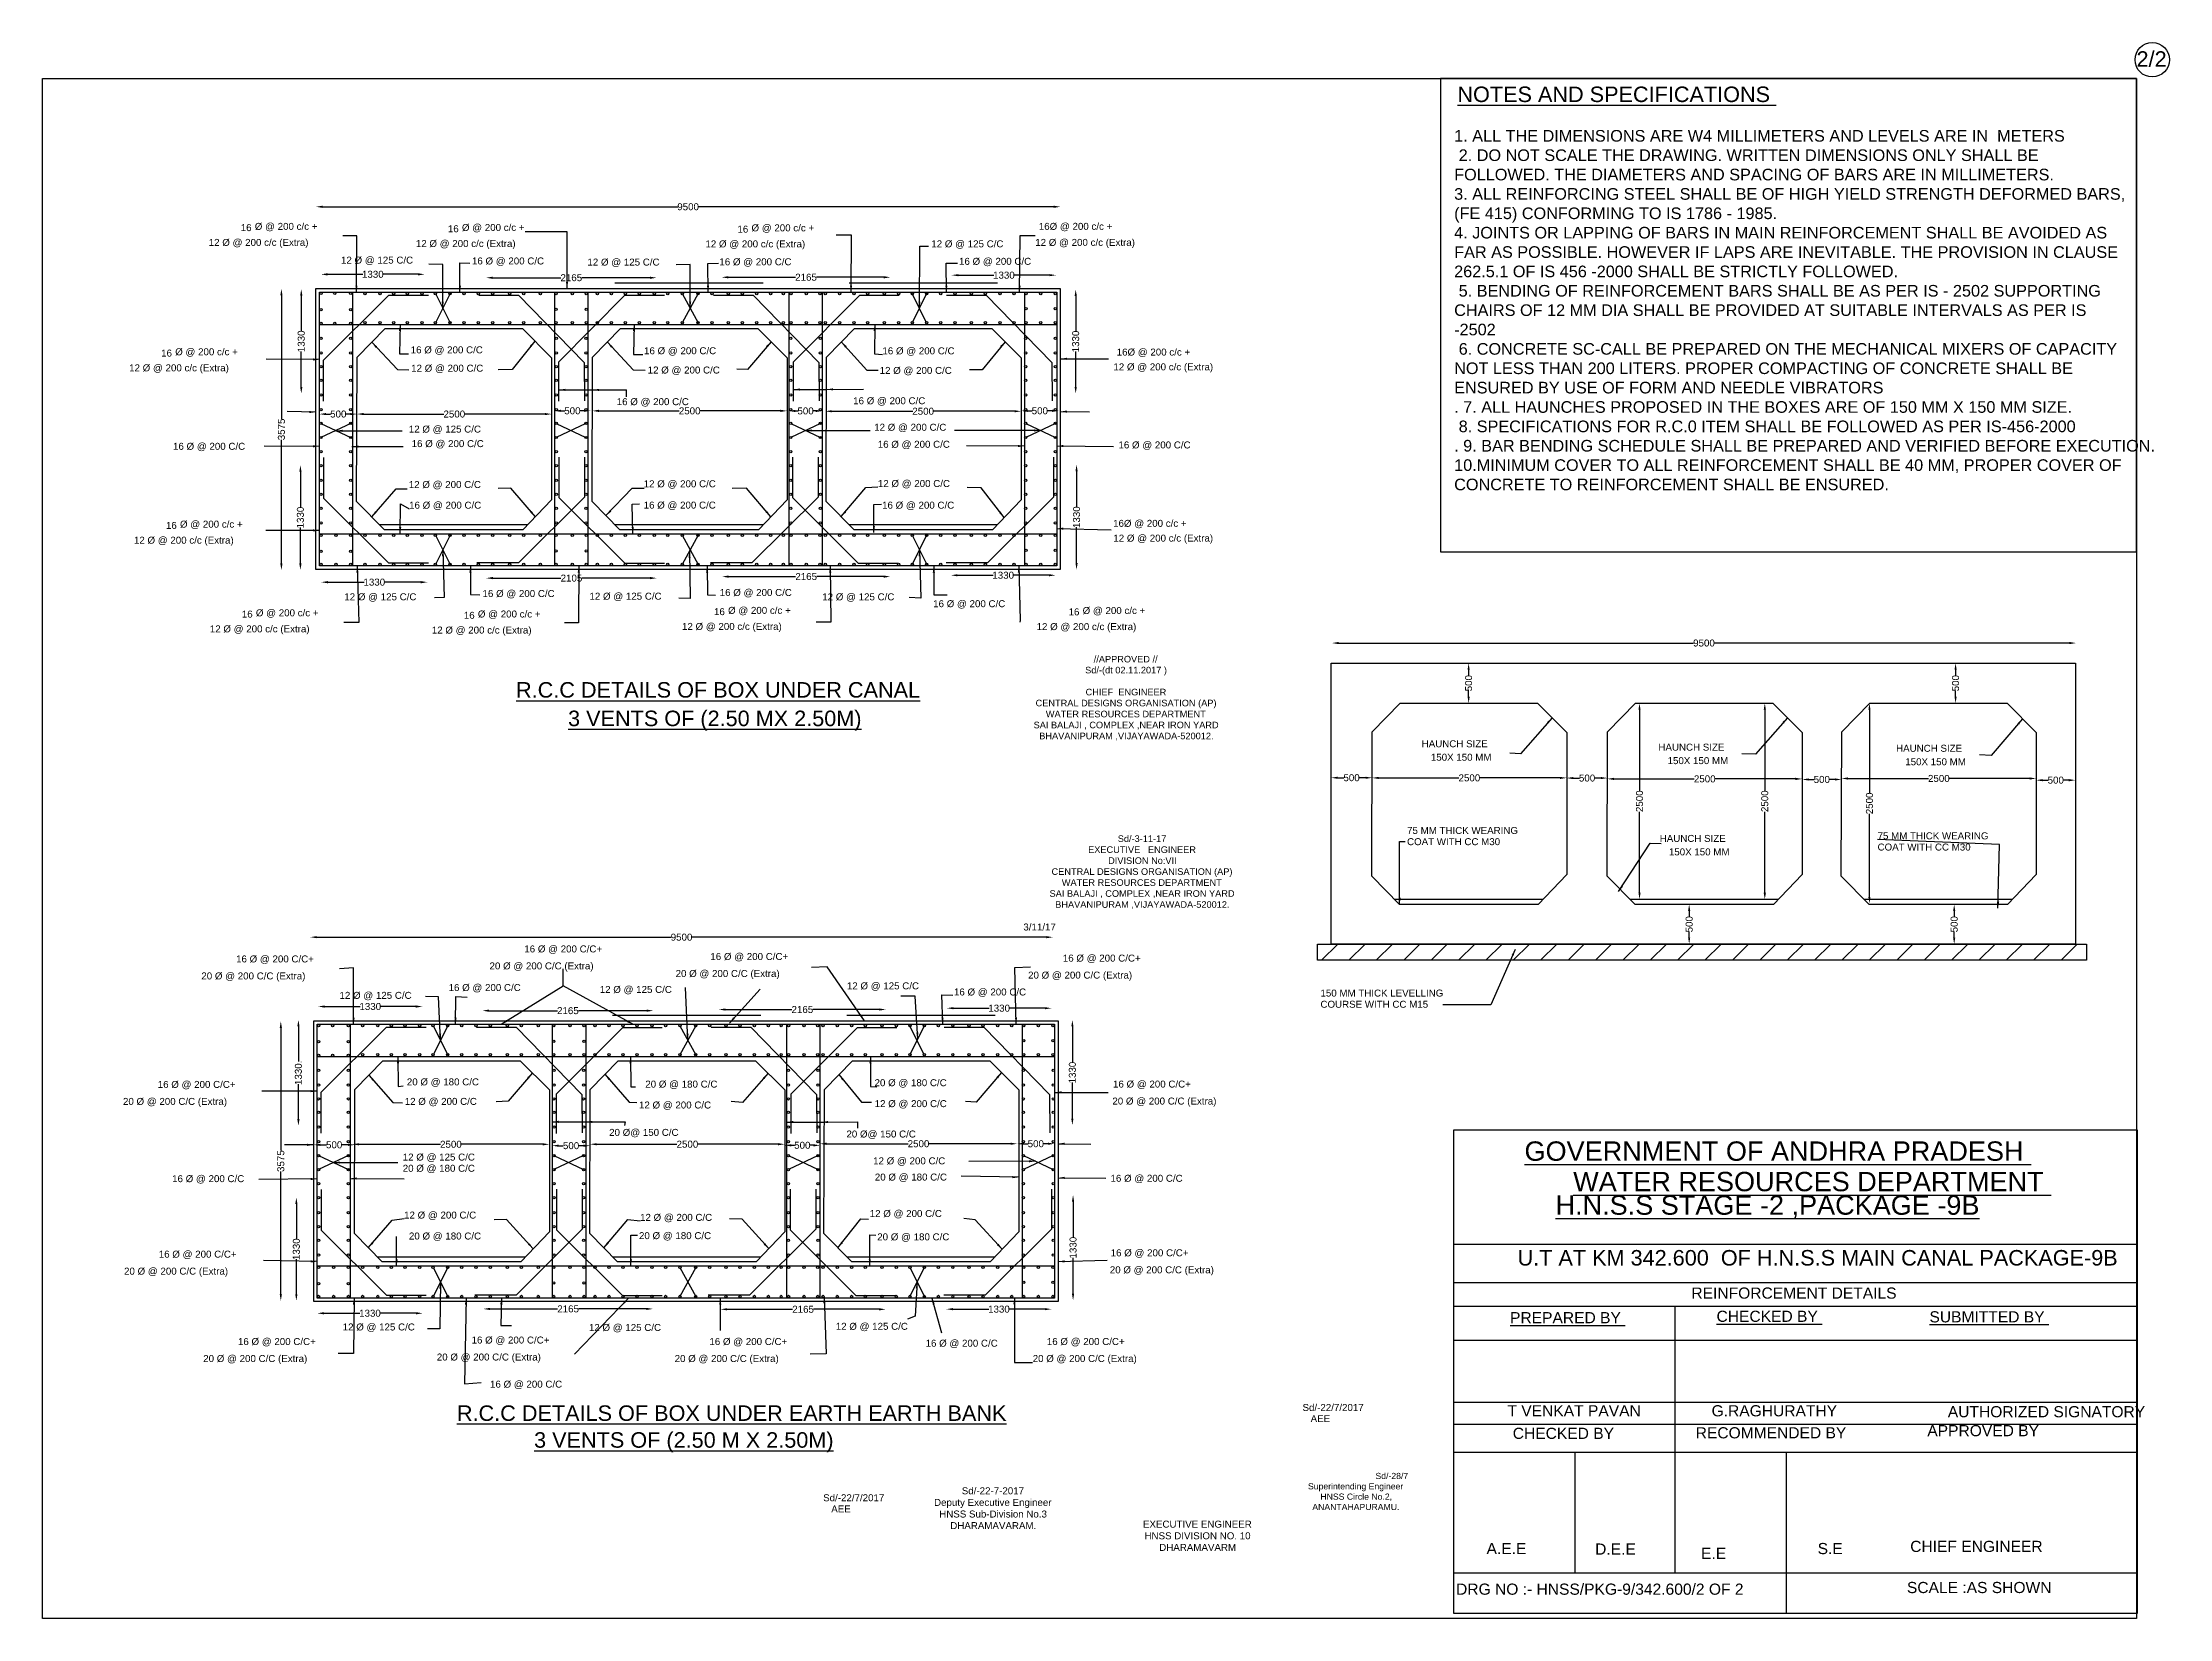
# Model space of a CAD drawing. Header units: millimetres. Extents: x 1713266 to 1740722, y 45603266 to 45623610.
import ezdxf

# ---------------------------------------------------------------- set-up
doc = ezdxf.new("R2010")
doc.units = ezdxf.units.MM
doc.header["$MEASUREMENT"] = 0
for name, color, linetype in [('DIMENSION', 7, 'Continuous'), ('DIMENSIONS', 7, 'Continuous'), ('DRAWING', 2, 'Continuous'), ('TEXT', 7, 'Continuous')]:
    doc.layers.add(name, color=color, linetype=linetype)
doc.styles.get("Standard").update_dxf_attribs({"font": 'arial.ttf', "height": 90})
doc.dimstyles.get("Standard").update_dxf_attribs({"dimtxt": 100, "dimasz": 85, "dimexe": 0.18, "dimexo": 0.0625, "dimgap": 0.09, "dimtad": 0, "dimdec": 0, "dimzin": 0, "dimdsep": 46, "dimtxsty": 'Standard', "dimcen": 0.09, "dimse1": 1, "dimse2": 1, "dimadec": 0, "dimazin": 0, "dimtfac": 1, "dimtdec": 0, "dimtofl": 0, "dimtmove": 0, "dimatfit": 3, "dimfxl": 1, "dimtolj": 1, "dimtzin": 0, "dimarcsym": 0})

msp = doc.modelspace()

# ---------------------------------------------------------------- texts
at = {"layer": 'DIMENSION', "color": 0}
for s, height, p in [('2/2', 200.3, (1740296.6, 45623297.2)), ('Sd/-22/7/2017', 90, (1729531, 45605945)), ('   AEE', 90, (1729531, 45605800.4)), ('Sd/-22/7/2017', 90, (1723343, 45604779.5)), ('   AEE', 90, (1723343, 45604634.9))]:
    msp.add_text(s, height=height, dxfattribs=at).set_placement(p)
at = {"layer": 'DIMENSION', "color": 0, "attachment_point": 1}
for s, insert, char_height, width in [('1. ALL THE DIMENSIONS ARE W4 MILLIMETERS AND LEVELS ARE IN  METERS\\P 2. DO NOT SCALE THE DRAWING. WRITTEN DIMENSIONS ONLY SHALL BE FOLLOWED. THE DIAMETERS AND SPACING OF BARS ARE IN MILLIMETERS. \\P3. ALL REINFORCING STEEL SHALL BE OF HIGH YIELD STRENGTH DEFORMED BARS, (FE 415) CONFORMING TO IS 1786 - 1985. \\P4. JOINTS OR LAPPING OF BARS IN MAIN REINFORCEMENT SHALL BE AVOIDED AS FAR AS POSSIBLE. HOWEVER IF LAPS ARE INEVITABLE. THE PROVISION IN CLAUSE 262.5.1 OF IS 456 -2000 SHALL BE STRICTLY FOLLOWED.\\P 5. BENDING OF REINFORCEMENT BARS SHALL BE AS PER IS - 2502 SUPPORTING CHAIRS OF 12 MM DIA SHALL BE PROVIDED AT SUITABLE INTERVALS AS PER IS -2502\\P 6. CONCRETE SC-CALL BE PREPARED ON THE MECHANICAL MIXERS OF CAPACITY NOT LESS THAN 200 LITERS. PROPER COMPACTING OF CONCRETE SHALL BE ENSURED BY USE OF FORM AND NEEDLE VIBRATORS\\P. 7. ALL HAUNCHES PROPOSED IN THE BOXES ARE OF 150 MM X 150 MM SIZE.\\P 8. SPECIFICATIONS FOR R.C.0 ITEM SHALL BE FOLLOWED AS PER IS-456-2000\\P. 9. BAR BENDING SCHEDULE SHALL BE PREPARED AND VERIFIED BEFORE EXECUTION.\\P10.MINIMUM COVER TO ALL REINFORCEMENT SHALL BE 40 MM, PROPER COVER OF CONCRETE TO REINFORCEMENT SHALL BE ENSURED. ', (1731488.5, 45622481), 150, 8665.363), ('\\A1;\\pi1040.2;//APPROVED //\\P\\pi929.31;Sd/-(dt 02.11.2017 )\\P\\pi1452.6;\\P\\pi935.08;CHIEF  ENGINEER  \\P\\pi289.87;CENTRAL DESIGNS ORGANISATION (AP)\\P\\pi422.01;WATER RESOURCES DEPARTMENT \\P\\pi264.07;SAI BALAJI , COMPLEX ,NEAR IRON YARD  \\P\\pi336.95;BHAVANIPURAM ,VIJAYAWADA-520012.', (1725795.5, 45615692.9), 85, 2905.179), ('\\A1;\\pi1144.4;Sd/-3-11-17\\P\\pi761.92;EXECUTIVE   ENGINEER\\P\\pi1020.4;DIVISION No:VII  \\P\\pi289.87;CENTRAL DESIGNS ORGANISATION (AP)\\P\\pi422.01;WATER RESOURCES DEPARTMENT \\P\\pi264.07;SAI BALAJI , COMPLEX ,NEAR IRON YARD  \\P\\pi336.95;BHAVANIPURAM ,VIJAYAWADA-520012.', (1726001.5, 45613375.4), 85, 2905.179), ('\\pi444.17;Sd/-{\\A1;22-7-2017\\P\\pi86.069;Deputy Executive Engineer  \\P\\pi153.02;HNSS Sub-Division No.3 \\P\\pi295.32;DHARAMAVARAM.}', (1724688.5, 45604959.4), 90, 1680.775), ('^I^I^ISd/-28/7\\P\\pi88.846;Superintending Engineer  \\P\\pi249.01;HNSS Circle No.2, \\P\\pi145.14;ANANTAHAPURAMU.', (1729512.6, 45605145.4), 80, 1404.487), ('\\pi5.8791;EXECUTIVE ENGINEER  \\P\\pi25.586;HNSS DIVISION NO. 10  \\P\\pi215.87;DHARAMAVARM', (1727465.6, 45604528.3), 90, 1404.487)]:
    msp.add_mtext(s, dxfattribs=dict(at, insert=insert, char_height=char_height, width=width))
at = {"layer": 'DIMENSIONS', "color": 0}
msp.add_text('%%UNOTES AND SPECIFICATIONS ', height=200, dxfattribs=at).set_placement((1731530.2, 45622841.9))
at = {"layer": 'TEXT', "color": 0}
for s, height, p in [('16', 90, (1715825.1, 45621175.6)), (' Ø @ 200 c/c +', 90, (1715971.4, 45621192.2)), ('16', 90, (1718498.7, 45621161.4)), (' Ø @ 200 c/c +', 90, (1718645, 45621178)), ('16', 90, (1722236.7, 45621156.4)), (' Ø @ 200 c/c +', 90, (1722383, 45621173)), (' 16Ø @ 200 c/c +', 90, (1726092, 45621192.5)), ('12 Ø @ 200 c/c (Extra)', 90, (1715412, 45620985)), ('12 Ø @ 125 C/C', 90, (1717119.1, 45620756.6)), ('12 Ø @ 200 c/c (Extra)', 90, (1718085.6, 45620970.7)), ('16 Ø @ 200 C/C', 90, (1718809.5, 45620745.5)), ('12 Ø @ 200 c/c (Extra)', 90, (1721823.6, 45620965.7)), ('16 Ø @ 200 C/C', 90, (1722003.5, 45620735)), ('12 Ø @ 125 C/C', 90, (1724739.1, 45620966.6)), ('16 Ø @ 200 C/C', 90, (1725097, 45620741)), ('12 Ø @ 200 c/c (Extra)', 90, (1726080.6, 45620985.2)), ('12 Ø @ 125 C/C', 90, (1720300.1, 45620731.1)), ('12 Ø @ 200 c/c (Extra)', 90, (1714384.6, 45619365.7)), ('16', 90, (1714797.7, 45619556.4)), (' Ø @ 200 c/c +', 90, (1714944, 45619573)), ('16 Ø @ 200 C/C', 90, (1718019, 45619597.9)), ('12 Ø @ 200 C/C', 90, (1718025, 45619361.1)), ('16 Ø @ 200 C/C', 90, (1721031, 45619586.5)), ('16 Ø @ 200 C/C', 90, (1724108, 45619585)), ('12 Ø @ 200 c/c (Extra)', 90, (1727089.6, 45619378.2)), (' 16Ø @ 200 c/c +', 90, (1727097, 45619569.5)), ('12 Ø @ 200 C/C', 90, (1721078, 45619337.6)), ('12 Ø @ 200 C/C', 90, (1724072.5, 45619332.6)), ('16 Ø @ 200 C/C', 90, (1720678.5, 45618929)), ('16 Ø @ 200 C/C', 90, (1723730.5, 45618941)), ('12 Ø @ 125 C/C', 90, (1717994.9, 45618575)), ('12 Ø @ 200 C/C', 90, (1724002, 45618598.6)), ('16 Ø @ 200 C/C', 90, (1714951, 45618353)), ('16 Ø @ 200 C/C', 90, (1718031.3, 45618387.5)), ('16 Ø @ 200 C/C', 90, (1724048, 45618379)), ('16 Ø @ 200 C/C', 90, (1727155, 45618370.5)), ('12 Ø @ 200 C/C', 90, (1717994.5, 45617859.6)), ('12 Ø @ 200 C/C', 90, (1721026.5, 45617869.1)), ('12 Ø @ 200 C/C', 90, (1724049.5, 45617872.6)), ('16 Ø @ 200 C/C', 90, (1717998.5, 45617592.5)), ('16 Ø @ 200 C/C', 90, (1721026, 45617594)), ('16 Ø @ 200 C/C', 90, (1724104, 45617592.5)), ('16', 90, (1714859.7, 45617331.4)), (' Ø @ 200 c/c +', 90, (1715006, 45617348)), (' 16Ø @ 200 c/c +', 90, (1727051, 45617358.5)), ('12 Ø @ 200 c/c (Extra)', 90, (1727089.1, 45617167.7)), ('12 Ø @ 200 c/c (Extra)', 90, (1714446.6, 45617140.7)), ('12 Ø @ 125 C/C', 90, (1717161.6, 45616410.1)), ('16 Ø @ 200 C/C', 90, (1718946, 45616452.5)), ('12 Ø @ 125 C/C', 90, (1720326.6, 45616417.6)), ('16 Ø @ 200 C/C', 90, (1722008, 45616465.5)), ('12 Ø @ 125 C/C', 90, (1723331.1, 45616409.6)), ('16', 90, (1715839.2, 45616186.9)), (' Ø @ 200 c/c +', 90, (1715985.5, 45616203.5)), ('16', 90, (1718704.7, 45616171.4)), (' Ø @ 200 c/c +', 90, (1718851, 45616188)), ('16', 90, (1721934.2, 45616218.4)), (' Ø @ 200 c/c +', 90, (1722080.5, 45616235)), ('16 Ø @ 200 C/C', 90, (1724763, 45616321)), ('16', 90, (1726511.2, 45616215.9)), (' Ø @ 200 c/c +', 90, (1726657.5, 45616232.5)), ('12 Ø @ 200 c/c (Extra)', 90, (1715426.1, 45615996.2)), ('12 Ø @ 200 c/c (Extra)', 90, (1718291.6, 45615980.7)), ('12 Ø @ 200 c/c (Extra)', 90, (1721521.1, 45616027.7)), ('12 Ø @ 200 c/c (Extra)', 90, (1726098.1, 45616025.2)), ('%%UR.C.C DETAILS OF BOX UNDER CANAL', 200, (1719378.5, 45615153.7)), ('%%U3 VENTS OF (2.50 MX 2.50M)', 200, (1720050.2, 45614785.5)), ('HAUNCH SIZE', 90, (1731069.3, 45614512.7)), ('HAUNCH SIZE', 90, (1734125, 45614469)), ('HAUNCH SIZE', 90, (1737193, 45614454.5)), ('150X 150 MM', 90, (1731187.6, 45614338.8)), ('150X 150 MM', 90, (1734243.3, 45614295)), ('150X 150 MM', 90, (1737311.3, 45614280.5)), ('75 MM THICK WEARING', 90, (1730880.3, 45613393.4)), ('75 MM THICK WEARING', 90, (1736954, 45613324.1)), ('COAT WITH CC M30', 90, (1730880.3, 45613248.9)), ('HAUNCH SIZE', 90, (1734142, 45613291)), ('150X 150 MM', 90, (1734260.3, 45613117)), ('COAT WITH CC M30', 90, (1736954, 45613179.5)), ('3/11/17', 90, (1725927.6, 45612147.3)), ('16 Ø @ 200 C/C+', 90, (1715765, 45611735)), ('16 Ø @ 200 C/C+', 90, (1719485.1, 45611864.3)), ('16 Ø @ 200 C/C+', 90, (1721887.1, 45611766.3)), ('16 Ø @ 200 C/C+', 90, (1726437.1, 45611745.8)), ('20 Ø @ 200 C/C (Extra)', 90, (1715316.4, 45611515.7)), ('20 Ø @ 200 C/C (Extra)', 90, (1719036.5, 45611645)), ('20 Ø @ 200 C/C (Extra)', 90, (1721438.5, 45611547)), ('20 Ø @ 200 C/C (Extra)', 90, (1725988.5, 45611526.5)), ('12 Ø @ 125 C/C', 90, (1717099.7, 45611265)), ('16 Ø @ 200 C/C', 90, (1718508.2, 45611365.7)), ('12 Ø @ 125 C/C', 90, (1720459.5, 45611341.5)), ('12 Ø @ 125 C/C', 90, (1723649.5, 45611387.5)), ('16 Ø @ 200 C/C', 90, (1725031.5, 45611308.5)), ('COURSE WITH CC M15', 90, (1729762.5, 45611150)), ('150 MM THICK LEVELLING', 90, (1729762.5, 45611294.6)), ('16 Ø @ 200 C/C+', 90, (1714753.6, 45610115.3)), ('20 Ø @ 180 C/C', 90, (1717969.1, 45610147.7)), ('20 Ø @ 180 C/C', 90, (1721047.1, 45610119.2)), ('20 Ø @ 180 C/C', 90, (1724006.6, 45610137.2)), ('16 Ø @ 200 C/C+', 90, (1727084.6, 45610119.8)), ('20 Ø @ 200 C/C (Extra)', 90, (1714305, 45609896)), ('12 Ø @ 200 C/C', 90, (1717942.2, 45609896.4)), ('12 Ø @ 200 C/C', 90, (1720965.5, 45609849.5)), ('12 Ø @ 200 C/C', 90, (1724008, 45609867)), ('20 Ø @ 200 C/C (Extra)', 90, (1727076.5, 45609900.5)), ('20 Ø@ 150 C/C', 90, (1720580.4, 45609496.1)), ('20 Ø@ 150 C/C', 90, (1723643.5, 45609475)), ('%%UGOVERNMENT OF ANDHRA PRADESH ', 250, (1732396.4, 45609174.5)), ('20 Ø @ 180 C/C', 90, (1717916.3, 45609032.8)), ('12 Ø @ 125 C/C', 90, (1717916.3, 45609177.3)), ('12 Ø @ 200 C/C', 90, (1723988.5, 45609128.5)), ('%%UWATER RESOURCES DEPARTMENT ', 250, (1733024.8, 45608781.3)), ('16 Ø @ 200 C/C', 90, (1714939.5, 45608898.5)), ('20 Ø @ 180 C/C', 90, (1724010.1, 45608919.2)), ('16 Ø @ 200 C/C', 90, (1727052.5, 45608903.5)), ('12 Ø @ 200 C/C', 90, (1717933.5, 45608428.5)), ('12 Ø @ 200 C/C', 90, (1720979.5, 45608399)), ('12 Ø @ 200 C/C', 90, (1723944.5, 45608448.5)), ('%%UH.N.S.S STAGE -2 ,PACKAGE -9B', 250, (1732797, 45608477.7)), ('20 Ø @ 180 C/C', 90, (1717996.1, 45608158.2)), ('20 Ø @ 180 C/C', 90, (1720965.6, 45608162.7)), ('20 Ø @ 180 C/C', 90, (1724041.1, 45608147.2)), ('16 Ø @ 200 C/C+', 90, (1714767.1, 45607923.8)), ('16 Ø @ 200 C/C+', 90, (1727054.5, 45607941.3)), ('U.T AT KM 342.600  OF H.N.S.S MAIN CANAL PACKAGE-9B', 200, (1732306.7, 45607822.3)), ('20 Ø @ 200 C/C (Extra)', 90, (1714318.5, 45607704.5)), ('20 Ø @ 200 C/C (Extra)', 90, (1727043.5, 45607722)), ('REINFORCEMENT DETAILS ', 143.971, (1734550.9, 45607394.5)), ('%%UPREPARED BY ', 143.971, (1732210, 45607077.1)), ('%%UCHECKED BY ', 143.971, (1734875.5, 45607095)), ('%%USUBMITTED BY ', 143.971, (1737623.7, 45607088.1)), ('16 Ø @ 200 C/C+', 90, (1715789.1, 45606795.8)), ('12 Ø @ 125 C/C', 90, (1717141, 45606984)), ('16 Ø @ 200 C/C+', 90, (1718804.6, 45606815.3)), ('12 Ø @ 125 C/C', 90, (1720319.5, 45606977.5)), ('16 Ø @ 200 C/C+', 90, (1721874.6, 45606795.8)), ('12 Ø @ 125 C/C', 90, (1723506, 45606992.5)), ('16 Ø @ 200 C/C', 90, (1724665.5, 45606774.5)), ('16 Ø @ 200 C/C+', 90, (1726230.5, 45606796.3)), ('20 Ø @ 200 C/C (Extra)', 90, (1715340.5, 45606576.5)), ('20 Ø @ 200 C/C (Extra)', 90, (1718356, 45606596)), ('20 Ø @ 200 C/C (Extra)', 90, (1721426, 45606576.5)), ('20 Ø @ 200 C/C (Extra)', 90, (1726048, 45606577)), ('16 Ø @ 200 C/C', 90, (1719043, 45606245.5)), ('%%UR.C.C DETAILS OF BOX UNDER EARTH EARTH BANK', 200, (1718615.4, 45605816.7)), ('T VENKAT PAVAN ', 143.971, (1732176.5, 45605875.1)), ('G.RAGHURATHY', 143.971, (1734811.3, 45605875.1)), ('AUTHORIZED SIGNATORY', 143.971, (1737860.7, 45605863.3)), ('CHECKED BY ', 143.971, (1732244.6, 45605584)), ('RECOMMENDED BY ', 143.971, (1734606.2, 45605590.9)), ('APPROVED BY ', 143.971, (1737596.1, 45605618.5)), ('%%U3 VENTS OF (2.50 M X 2.50M)', 200, (1719611.7, 45605470.4)), ('A.E.E ', 143.97, (1731906.5, 45604096.7)), ('D.E.E ', 143.97, (1733308.2, 45604089.8)), ('E.E ', 143.97, (1734675.4, 45604034.6)), ('S.E ', 143.97, (1736180.7, 45604096.7)), ('CHIEF ENGINEER ', 143.971, (1737375.3, 45604124.3)), ('DRG NO :- HNSS/PKG-9/342.600/2 OF 2', 143.971, (1731512.9, 45603572.3)), ('SCALE :AS SHOWN', 143.971, (1737332.9, 45603593.7))]:
    msp.add_text(s, height=height, dxfattribs=at).set_placement(p)

# ---------------------------------------------------------------- blocks, each defined once
blk = doc.blocks.new('*D54')
at = {"layer": 'Defpoints', "color": 0, "transparency": 16777216}
for p in [(1726404, 45621490), (1716796, 45620434), (1726404, 45620434)]:
    blk.add_point(p, dxfattribs=at)
at = {"layer": 'DIMENSION', "color": 0, "lineweight": -2, "transparency": 16777216}
for p, q in [((1716881, 45621490), (1721466, 45621490)), ((1726320, 45621490), (1721735, 45621490))]:
    blk.add_line(p, q, dxfattribs=at)
at = {"layer": 'DIMENSION', "color": 0, "transparency": 16777216}
for points in [[(1716881, 45621504), (1716881, 45621476), (1716796, 45621490)], [(1726320, 45621504), (1726320, 45621476), (1726404, 45621490)]]:
    blk.add_solid(points, dxfattribs=at)
at = {"layer": 'DIMENSION', "color": 0, "transparency": 16777216, "insert": (1721600, 45621490), "char_height": 90, "attachment_point": 5}
blk.add_mtext('\\A1;9500', dxfattribs=at)
blk = doc.blocks.new('*D55')
at = {"layer": 'Defpoints', "color": 0, "transparency": 16777216}
for p in [(1716861, 45620598), (1718198, 45620618), (1718198, 45620608)]:
    blk.add_point(p, dxfattribs=at)
at = {"layer": 'DIMENSION', "color": 0, "lineweight": -2, "transparency": 16777216}
for p, q in [((1716946, 45620618), (1717399, 45620618)), ((1718113, 45620618), (1717660, 45620618))]:
    blk.add_line(p, q, dxfattribs=at)
at = {"layer": 'DIMENSION', "color": 0, "transparency": 16777216}
for points in [[(1716946, 45620632), (1716946, 45620603), (1716861, 45620618)], [(1718113, 45620632), (1718113, 45620603), (1718198, 45620618)]]:
    blk.add_solid(points, dxfattribs=at)
at = {"layer": 'DIMENSION', "color": 0, "transparency": 16777216, "insert": (1717530, 45620618), "char_height": 90, "attachment_point": 5}
blk.add_mtext('\\A1;1330', dxfattribs=at)
blk = doc.blocks.new('*D56')
at = {"layer": 'Defpoints', "color": 0, "transparency": 16777216}
for p in [(1718994, 45620577), (1721191, 45620580), (1721191, 45620574)]:
    blk.add_point(p, dxfattribs=at)
at = {"layer": 'DIMENSION', "color": 0, "lineweight": -2, "transparency": 16777216}
for p, q in [((1719079, 45620574), (1719957, 45620574)), ((1721106, 45620574), (1720228, 45620574))]:
    blk.add_line(p, q, dxfattribs=at)
at = {"layer": 'DIMENSION', "color": 0, "transparency": 16777216}
for points in [[(1719079, 45620588), (1719079, 45620559), (1718994, 45620574)], [(1721106, 45620588), (1721106, 45620559), (1721191, 45620574)]]:
    blk.add_solid(points, dxfattribs=at)
at = {"layer": 'DIMENSION', "color": 0, "transparency": 16777216, "insert": (1720092, 45620574), "char_height": 90, "attachment_point": 5}
blk.add_mtext('\\A1;2165', dxfattribs=at)
blk = doc.blocks.new('*D57')
at = {"layer": 'Defpoints', "color": 0, "transparency": 16777216}
for p in [(1722033, 45620584), (1724210, 45620580), (1724210, 45620574)]:
    blk.add_point(p, dxfattribs=at)
at = {"layer": 'DIMENSION', "color": 0, "lineweight": -2, "transparency": 16777216}
for p, q in [((1722118, 45620580), (1722986, 45620580)), ((1724125, 45620580), (1723257, 45620580))]:
    blk.add_line(p, q, dxfattribs=at)
at = {"layer": 'DIMENSION', "color": 0, "transparency": 16777216}
for points in [[(1722118, 45620594), (1722118, 45620566), (1722033, 45620580)], [(1724125, 45620594), (1724125, 45620566), (1724210, 45620580)]]:
    blk.add_solid(points, dxfattribs=at)
at = {"layer": 'DIMENSION', "color": 0, "transparency": 16777216, "insert": (1723122, 45620580), "char_height": 90, "attachment_point": 5}
blk.add_mtext('\\A1;2165', dxfattribs=at)
blk = doc.blocks.new('*D58')
at = {"layer": 'Defpoints', "color": 0, "transparency": 16777216}
for p in [(1725002, 45620604), (1726350, 45620620), (1726350, 45620607)]:
    blk.add_point(p, dxfattribs=at)
at = {"layer": 'DIMENSION', "color": 0, "lineweight": -2, "transparency": 16777216}
for p, q in [((1725088, 45620607), (1725546, 45620607)), ((1726265, 45620607), (1725806, 45620607))]:
    blk.add_line(p, q, dxfattribs=at)
at = {"layer": 'DIMENSION', "color": 0, "transparency": 16777216}
for points in [[(1725088, 45620621), (1725088, 45620593), (1725002, 45620607)], [(1726265, 45620621), (1726265, 45620593), (1726350, 45620607)]]:
    blk.add_solid(points, dxfattribs=at)
at = {"layer": 'DIMENSION', "color": 0, "transparency": 16777216, "insert": (1725676, 45620607), "char_height": 90, "attachment_point": 5}
blk.add_mtext('\\A1;1330', dxfattribs=at)
blk = doc.blocks.new('*D59')
at = {"layer": 'Defpoints', "color": 0, "transparency": 16777216}
for p in [(1722902, 45618844), (1723332, 45618854), (1723332, 45618844)]:
    blk.add_point(p, dxfattribs=at)
at = {"layer": 'DIMENSION', "color": 0, "lineweight": -2, "transparency": 16777216}
for p, q in [((1722986, 45618854), (1723017, 45618854)), ((1723246, 45618854), (1723216, 45618854))]:
    blk.add_line(p, q, dxfattribs=at)
at = {"layer": 'DIMENSION', "color": 0, "transparency": 16777216}
for points in [[(1722986, 45618869), (1722986, 45618840), (1722902, 45618854)], [(1723246, 45618869), (1723246, 45618840), (1723332, 45618854)]]:
    blk.add_solid(points, dxfattribs=at)
at = {"layer": 'DIMENSION', "color": 0, "transparency": 16777216, "insert": (1723116, 45618854), "char_height": 90, "attachment_point": 5}
blk.add_mtext('\\A1;500', dxfattribs=at)
blk = doc.blocks.new('*D60')
at = {"layer": 'Defpoints', "color": 0, "transparency": 16777216}
for p in [(1723369, 45618849), (1725898, 45618850), (1725898, 45618849)]:
    blk.add_point(p, dxfattribs=at)
at = {"layer": 'DIMENSION', "color": 0, "lineweight": -2, "transparency": 16777216}
for p, q in [((1723454, 45618850), (1724499, 45618850)), ((1725814, 45618850), (1724769, 45618850))]:
    blk.add_line(p, q, dxfattribs=at)
at = {"layer": 'DIMENSION', "color": 0, "transparency": 16777216}
for points in [[(1723454, 45618864), (1723454, 45618836), (1723369, 45618850)], [(1725814, 45618864), (1725814, 45618836), (1725898, 45618850)]]:
    blk.add_solid(points, dxfattribs=at)
at = {"layer": 'DIMENSION', "color": 0, "transparency": 16777216, "insert": (1724634, 45618850), "char_height": 90, "attachment_point": 5}
blk.add_mtext('\\A1;2500', dxfattribs=at)
blk = doc.blocks.new('*D61')
at = {"layer": 'Defpoints', "color": 0, "transparency": 16777216}
for p in [(1725898, 45618849), (1726380, 45618856), (1726380, 45618856)]:
    blk.add_point(p, dxfattribs=at)
at = {"layer": 'DIMENSION', "color": 0, "lineweight": -2, "transparency": 16777216}
for p, q in [((1725984, 45618856), (1726040, 45618856)), ((1726296, 45618856), (1726239, 45618856))]:
    blk.add_line(p, q, dxfattribs=at)
at = {"layer": 'DIMENSION', "color": 0, "transparency": 16777216}
for points in [[(1725984, 45618870), (1725984, 45618841), (1725898, 45618856)], [(1726296, 45618870), (1726296, 45618841), (1726380, 45618856)]]:
    blk.add_solid(points, dxfattribs=at)
at = {"layer": 'DIMENSION', "color": 0, "transparency": 16777216, "insert": (1726140, 45618856), "char_height": 90, "attachment_point": 5}
blk.add_mtext('\\A1;500', dxfattribs=at)
blk = doc.blocks.new('*D62')
at = {"layer": 'Defpoints', "color": 0, "transparency": 16777216}
for p in [(1726592, 45620424), (1726603, 45620424), (1726622, 45619078)]:
    blk.add_point(p, dxfattribs=at)
at = {"layer": 'DIMENSION', "color": 0, "lineweight": -2, "transparency": 16777216}
for p, q in [((1726603, 45620340), (1726603, 45619881)), ((1726603, 45619162), (1726603, 45619621))]:
    blk.add_line(p, q, dxfattribs=at)
at = {"layer": 'DIMENSION', "color": 0, "transparency": 16777216}
for points in [[(1726589, 45620340), (1726617, 45620340), (1726603, 45620424)], [(1726589, 45619162), (1726617, 45619162), (1726603, 45619078)]]:
    blk.add_solid(points, dxfattribs=at)
at = {"layer": 'DIMENSION', "color": 0, "transparency": 16777216, "insert": (1726603, 45619751), "char_height": 90, "attachment_point": 5, "rotation": 90}
blk.add_mtext('\\A1;1330', dxfattribs=at)
blk = doc.blocks.new('*D63')
at = {"layer": 'Defpoints', "color": 0, "transparency": 16777216}
for p in [(1726608, 45618160), (1726614, 45616807), (1726617, 45616807)]:
    blk.add_point(p, dxfattribs=at)
at = {"layer": 'DIMENSION', "color": 0, "lineweight": -2, "transparency": 16777216}
for p, q in [((1726614, 45618074), (1726614, 45617613)), ((1726614, 45616892), (1726614, 45617353))]:
    blk.add_line(p, q, dxfattribs=at)
at = {"layer": 'DIMENSION', "color": 0, "transparency": 16777216}
for points in [[(1726600, 45618074), (1726629, 45618074), (1726614, 45618160)], [(1726600, 45616892), (1726629, 45616892), (1726614, 45616807)]]:
    blk.add_solid(points, dxfattribs=at)
at = {"layer": 'DIMENSION', "color": 0, "transparency": 16777216, "insert": (1726614, 45617483), "char_height": 90, "attachment_point": 5, "rotation": 90}
blk.add_mtext('\\A1;1330', dxfattribs=at)
blk = doc.blocks.new('*D64')
at = {"layer": 'Defpoints', "color": 0, "transparency": 16777216}
for p in [(1724992, 45616733), (1724992, 45616711), (1726342, 45616717)]:
    blk.add_point(p, dxfattribs=at)
at = {"layer": 'DIMENSION', "color": 0, "lineweight": -2, "transparency": 16777216}
for p, q in [((1725076, 45616733), (1725537, 45616733)), ((1726258, 45616733), (1725797, 45616733))]:
    blk.add_line(p, q, dxfattribs=at)
at = {"layer": 'DIMENSION', "color": 0, "transparency": 16777216}
for points in [[(1725076, 45616747), (1725076, 45616719), (1724992, 45616733)], [(1726258, 45616747), (1726258, 45616719), (1726342, 45616733)]]:
    blk.add_solid(points, dxfattribs=at)
at = {"layer": 'DIMENSION', "color": 0, "transparency": 16777216, "insert": (1725667, 45616733), "char_height": 90, "attachment_point": 5}
blk.add_mtext('\\A1;1330', dxfattribs=at)
blk = doc.blocks.new('*D65')
at = {"layer": 'Defpoints', "color": 0, "transparency": 16777216}
for p in [(1722040, 45616716), (1722040, 45616716), (1724208, 45616716)]:
    blk.add_point(p, dxfattribs=at)
at = {"layer": 'DIMENSION', "color": 0, "lineweight": -2, "transparency": 16777216}
for p, q in [((1722125, 45616716), (1722988, 45616716)), ((1724123, 45616716), (1723260, 45616716))]:
    blk.add_line(p, q, dxfattribs=at)
at = {"layer": 'DIMENSION', "color": 0, "transparency": 16777216}
for points in [[(1722125, 45616730), (1722125, 45616701), (1722040, 45616716)], [(1724123, 45616730), (1724123, 45616701), (1724208, 45616716)]]:
    blk.add_solid(points, dxfattribs=at)
at = {"layer": 'DIMENSION', "color": 0, "transparency": 16777216, "insert": (1723124, 45616716), "char_height": 90, "attachment_point": 5}
blk.add_mtext('\\A1;2165', dxfattribs=at)
blk = doc.blocks.new('*D66')
at = {"layer": 'Defpoints', "color": 0, "transparency": 16777216}
for p in [(1720364, 45618855), (1720364, 45618855), (1722876, 45618847)]:
    blk.add_point(p, dxfattribs=at)
at = {"layer": 'DIMENSION', "color": 0, "lineweight": -2, "transparency": 16777216}
for p, q in [((1720449, 45618855), (1721485, 45618855)), ((1722792, 45618855), (1721755, 45618855))]:
    blk.add_line(p, q, dxfattribs=at)
at = {"layer": 'DIMENSION', "color": 0, "transparency": 16777216}
for points in [[(1720449, 45618870), (1720449, 45618841), (1720364, 45618855)], [(1722792, 45618870), (1722792, 45618841), (1722876, 45618855)]]:
    blk.add_solid(points, dxfattribs=at)
at = {"layer": 'DIMENSION', "color": 0, "transparency": 16777216, "insert": (1721620, 45618855), "char_height": 90, "attachment_point": 5}
blk.add_mtext('\\A1;2500', dxfattribs=at)
blk = doc.blocks.new('*D67')
at = {"layer": 'Defpoints', "color": 0, "transparency": 16777216}
for p in [(1719873, 45618860), (1719873, 45618856), (1720339, 45618860)]:
    blk.add_point(p, dxfattribs=at)
at = {"layer": 'DIMENSION', "color": 0, "lineweight": -2, "transparency": 16777216}
for p, q in [((1719958, 45618856), (1720007, 45618856)), ((1720254, 45618856), (1720205, 45618856))]:
    blk.add_line(p, q, dxfattribs=at)
at = {"layer": 'DIMENSION', "color": 0, "transparency": 16777216}
for points in [[(1719958, 45618870), (1719958, 45618842), (1719873, 45618856)], [(1720254, 45618870), (1720254, 45618842), (1720339, 45618856)]]:
    blk.add_solid(points, dxfattribs=at)
at = {"layer": 'DIMENSION', "color": 0, "transparency": 16777216, "insert": (1720106, 45618856), "char_height": 90, "attachment_point": 5}
blk.add_mtext('\\A1;500', dxfattribs=at)
blk = doc.blocks.new('*D68')
at = {"layer": 'Defpoints', "color": 0, "transparency": 16777216}
for p in [(1717325, 45618865), (1717325, 45618814), (1719838, 45618856)]:
    blk.add_point(p, dxfattribs=at)
at = {"layer": 'DIMENSION', "color": 0, "lineweight": -2, "transparency": 16777216}
for p, q in [((1717410, 45618814), (1718447, 45618814)), ((1719753, 45618814), (1718717, 45618814))]:
    blk.add_line(p, q, dxfattribs=at)
at = {"layer": 'DIMENSION', "color": 0, "transparency": 16777216}
for points in [[(1717410, 45618828), (1717410, 45618800), (1717325, 45618814)], [(1719753, 45618828), (1719753, 45618800), (1719838, 45618814)]]:
    blk.add_solid(points, dxfattribs=at)
at = {"layer": 'DIMENSION', "color": 0, "transparency": 16777216, "insert": (1718582, 45618814), "char_height": 90, "attachment_point": 5}
blk.add_mtext('\\A1;2500', dxfattribs=at)
blk = doc.blocks.new('*D69')
at = {"layer": 'Defpoints', "color": 0, "transparency": 16777216}
for p in [(1716842, 45618814), (1716842, 45618814), (1717325, 45618814)]:
    blk.add_point(p, dxfattribs=at)
at = {"layer": 'DIMENSION', "color": 0, "lineweight": -2, "transparency": 16777216}
for p, q in [((1716927, 45618814), (1716984, 45618814)), ((1717240, 45618814), (1717183, 45618814))]:
    blk.add_line(p, q, dxfattribs=at)
at = {"layer": 'DIMENSION', "color": 0, "transparency": 16777216}
for points in [[(1716927, 45618828), (1716927, 45618800), (1716842, 45618814)], [(1717240, 45618828), (1717240, 45618800), (1717325, 45618814)]]:
    blk.add_solid(points, dxfattribs=at)
at = {"layer": 'DIMENSION', "color": 0, "transparency": 16777216, "insert": (1717084, 45618814), "char_height": 90, "attachment_point": 5}
blk.add_mtext('\\A1;500', dxfattribs=at)
blk = doc.blocks.new('*D70')
at = {"layer": 'Defpoints', "color": 0, "transparency": 16777216}
for p in [(1716595, 45620426), (1716606, 45619080), (1716612, 45619080)]:
    blk.add_point(p, dxfattribs=at)
at = {"layer": 'DIMENSION', "color": 0, "lineweight": -2, "transparency": 16777216}
for p, q in [((1716606, 45620342), (1716606, 45619883)), ((1716606, 45619164), (1716606, 45619623))]:
    blk.add_line(p, q, dxfattribs=at)
at = {"layer": 'DIMENSION', "color": 0, "transparency": 16777216}
for points in [[(1716592, 45620342), (1716621, 45620342), (1716606, 45620426)], [(1716592, 45619164), (1716621, 45619164), (1716606, 45619080)]]:
    blk.add_solid(points, dxfattribs=at)
at = {"layer": 'DIMENSION', "color": 0, "transparency": 16777216, "insert": (1716606, 45619753), "char_height": 90, "attachment_point": 5, "rotation": 90}
blk.add_mtext('\\A1;1330', dxfattribs=at)
blk = doc.blocks.new('*D71')
at = {"layer": 'Defpoints', "color": 0, "transparency": 16777216}
for p in [(1716591, 45618154), (1716588, 45616802), (1716595, 45616802)]:
    blk.add_point(p, dxfattribs=at)
at = {"layer": 'DIMENSION', "color": 0, "lineweight": -2, "transparency": 16777216}
for p, q in [((1716595, 45618070), (1716595, 45617608)), ((1716595, 45616887), (1716595, 45617348))]:
    blk.add_line(p, q, dxfattribs=at)
at = {"layer": 'DIMENSION', "color": 0, "transparency": 16777216}
for points in [[(1716581, 45618070), (1716610, 45618070), (1716595, 45618154)], [(1716581, 45616887), (1716610, 45616887), (1716595, 45616802)]]:
    blk.add_solid(points, dxfattribs=at)
at = {"layer": 'DIMENSION', "color": 0, "transparency": 16777216, "insert": (1716595, 45617478), "char_height": 90, "attachment_point": 5, "rotation": 90}
blk.add_mtext('\\A1;1330', dxfattribs=at)
blk = doc.blocks.new('*D72')
at = {"layer": 'Defpoints', "color": 0, "transparency": 16777216}
for p in [(1716350, 45620432), (1716351, 45620432), (1716360, 45616800)]:
    blk.add_point(p, dxfattribs=at)
at = {"layer": 'DIMENSION', "color": 0, "lineweight": -2, "transparency": 16777216}
for p, q in [((1716350, 45620347), (1716350, 45618751)), ((1716350, 45616885), (1716350, 45618481))]:
    blk.add_line(p, q, dxfattribs=at)
at = {"layer": 'DIMENSION', "color": 0, "transparency": 16777216}
for points in [[(1716336, 45620347), (1716364, 45620347), (1716350, 45620432)], [(1716336, 45616885), (1716364, 45616885), (1716350, 45616800)]]:
    blk.add_solid(points, dxfattribs=at)
at = {"layer": 'DIMENSION', "color": 0, "transparency": 16777216, "insert": (1716350, 45618616), "char_height": 90, "attachment_point": 5, "rotation": 90}
blk.add_mtext('\\A1;3575', dxfattribs=at)
blk = doc.blocks.new('*D73')
at = {"layer": 'Defpoints', "color": 0, "transparency": 16777216}
for p in [(1716864, 45616632), (1718234, 45616644), (1718234, 45616644)]:
    blk.add_point(p, dxfattribs=at)
at = {"layer": 'DIMENSION', "color": 0, "lineweight": -2, "transparency": 16777216}
for p, q in [((1716950, 45616644), (1717419, 45616644)), ((1718149, 45616644), (1717679, 45616644))]:
    blk.add_line(p, q, dxfattribs=at)
at = {"layer": 'DIMENSION', "color": 0, "transparency": 16777216}
for points in [[(1716950, 45616658), (1716950, 45616629), (1716864, 45616644)], [(1718149, 45616658), (1718149, 45616629), (1718234, 45616644)]]:
    blk.add_solid(points, dxfattribs=at)
at = {"layer": 'DIMENSION', "color": 0, "transparency": 16777216, "insert": (1717549, 45616644), "char_height": 90, "attachment_point": 5}
blk.add_mtext('\\A1;1330', dxfattribs=at)
blk = doc.blocks.new('*D74')
at = {"layer": 'Defpoints', "color": 0, "transparency": 16777216}
for p in [(1721194, 45616713), (1718994, 45616706), (1721194, 45616696)]:
    blk.add_point(p, dxfattribs=at)
at = {"layer": 'DIMENSION', "color": 0, "lineweight": -2, "transparency": 16777216}
for p, q in [((1719080, 45616696), (1719959, 45616696)), ((1721110, 45616696), (1720230, 45616696))]:
    blk.add_line(p, q, dxfattribs=at)
at = {"layer": 'DIMENSION', "color": 0, "transparency": 16777216}
for points in [[(1719080, 45616711), (1719080, 45616682), (1718994, 45616696)], [(1721110, 45616711), (1721110, 45616682), (1721194, 45616696)]]:
    blk.add_solid(points, dxfattribs=at)
at = {"layer": 'DIMENSION', "color": 0, "transparency": 16777216, "insert": (1720094, 45616696), "char_height": 90, "attachment_point": 5}
blk.add_mtext('\\A1;2105', dxfattribs=at)
blk = doc.blocks.new('*D75')
at = {"layer": 'Defpoints', "color": 0, "transparency": 16777216}
for p in [(1716722, 45612042), (1726308, 45612061), (1726308, 45612052)]:
    blk.add_point(p, dxfattribs=at)
at = {"layer": 'DIMENSION', "color": 0, "lineweight": -2, "transparency": 16777216}
for p, q in [((1716807, 45612061), (1721381, 45612061)), ((1726224, 45612061), (1721650, 45612061))]:
    blk.add_line(p, q, dxfattribs=at)
at = {"layer": 'DIMENSION', "color": 0, "transparency": 16777216}
for points in [[(1716807, 45612075), (1716807, 45612047), (1716722, 45612061)], [(1726224, 45612075), (1726224, 45612047), (1726308, 45612061)]]:
    blk.add_solid(points, dxfattribs=at)
at = {"layer": 'DIMENSION', "color": 0, "transparency": 16777216, "insert": (1721515, 45612061), "char_height": 90, "attachment_point": 5}
blk.add_mtext('\\A1;9500', dxfattribs=at)
blk = doc.blocks.new('*D76')
at = {"layer": 'Defpoints', "color": 0, "transparency": 16777216}
for p in [(1716824, 45611156), (1718170, 45611171), (1718170, 45611166)]:
    blk.add_point(p, dxfattribs=at)
at = {"layer": 'DIMENSION', "color": 0, "lineweight": -2, "transparency": 16777216}
for p, q in [((1716909, 45611166), (1717367, 45611166)), ((1718085, 45611166), (1717627, 45611166))]:
    blk.add_line(p, q, dxfattribs=at)
at = {"layer": 'DIMENSION', "color": 0, "transparency": 16777216}
for points in [[(1716909, 45611180), (1716909, 45611151), (1716824, 45611166)], [(1718085, 45611180), (1718085, 45611151), (1718170, 45611166)]]:
    blk.add_solid(points, dxfattribs=at)
at = {"layer": 'DIMENSION', "color": 0, "transparency": 16777216, "insert": (1717497, 45611166), "char_height": 90, "attachment_point": 5}
blk.add_mtext('\\A1;1330', dxfattribs=at)
blk = doc.blocks.new('*D77')
at = {"layer": 'Defpoints', "color": 0, "transparency": 16777216}
for p in [(1718946, 45611122), (1721150, 45611124), (1721150, 45611112)]:
    blk.add_point(p, dxfattribs=at)
at = {"layer": 'DIMENSION', "color": 0, "lineweight": -2, "transparency": 16777216}
for p, q in [((1719030, 45611112), (1719912, 45611112)), ((1721064, 45611112), (1720183, 45611112))]:
    blk.add_line(p, q, dxfattribs=at)
at = {"layer": 'DIMENSION', "color": 0, "transparency": 16777216}
for points in [[(1719030, 45611127), (1719030, 45611098), (1718946, 45611112)], [(1721064, 45611127), (1721064, 45611098), (1721150, 45611112)]]:
    blk.add_solid(points, dxfattribs=at)
at = {"layer": 'DIMENSION', "color": 0, "transparency": 16777216, "insert": (1720048, 45611112), "char_height": 90, "attachment_point": 5}
blk.add_mtext('\\A1;2165', dxfattribs=at)
blk = doc.blocks.new('*D78')
at = {"layer": 'Defpoints', "color": 0, "transparency": 16777216}
for p in [(1721998, 45611124), (1724152, 45611130), (1724152, 45611127)]:
    blk.add_point(p, dxfattribs=at)
at = {"layer": 'DIMENSION', "color": 0, "lineweight": -2, "transparency": 16777216}
for p, q in [((1722082, 45611127), (1722939, 45611127)), ((1724067, 45611127), (1723210, 45611127))]:
    blk.add_line(p, q, dxfattribs=at)
at = {"layer": 'DIMENSION', "color": 0, "transparency": 16777216}
for points in [[(1722082, 45611141), (1722082, 45611113), (1721998, 45611127)], [(1724067, 45611141), (1724067, 45611113), (1724152, 45611127)]]:
    blk.add_solid(points, dxfattribs=at)
at = {"layer": 'DIMENSION', "color": 0, "transparency": 16777216, "insert": (1723075, 45611127), "char_height": 90, "attachment_point": 5}
blk.add_mtext('\\A1;2165', dxfattribs=at)
blk = doc.blocks.new('*D79')
at = {"layer": 'Defpoints', "color": 0, "transparency": 16777216}
for p in [(1724940, 45611156), (1726290, 45611161), (1726290, 45611144)]:
    blk.add_point(p, dxfattribs=at)
at = {"layer": 'DIMENSION', "color": 0, "lineweight": -2, "transparency": 16777216}
for p, q in [((1725024, 45611144), (1725485, 45611144)), ((1726205, 45611144), (1725745, 45611144))]:
    blk.add_line(p, q, dxfattribs=at)
at = {"layer": 'DIMENSION', "color": 0, "transparency": 16777216}
for points in [[(1725024, 45611158), (1725024, 45611130), (1724940, 45611144)], [(1726205, 45611158), (1726205, 45611130), (1726290, 45611144)]]:
    blk.add_solid(points, dxfattribs=at)
at = {"layer": 'DIMENSION', "color": 0, "transparency": 16777216, "insert": (1725615, 45611144), "char_height": 90, "attachment_point": 5}
blk.add_mtext('\\A1;1330', dxfattribs=at)
blk = doc.blocks.new('*D80')
at = {"layer": 'Defpoints', "color": 0, "transparency": 16777216}
for p in [(1726562, 45610992), (1726559, 45609633), (1726560, 45609633)]:
    blk.add_point(p, dxfattribs=at)
at = {"layer": 'DIMENSION', "color": 0, "lineweight": -2, "transparency": 16777216}
for p, q in [((1726560, 45610908), (1726560, 45610443)), ((1726560, 45609718), (1726560, 45610183))]:
    blk.add_line(p, q, dxfattribs=at)
at = {"layer": 'DIMENSION', "color": 0, "transparency": 16777216}
for points in [[(1726546, 45610908), (1726574, 45610908), (1726560, 45610992)], [(1726546, 45609718), (1726574, 45609718), (1726560, 45609633)]]:
    blk.add_solid(points, dxfattribs=at)
at = {"layer": 'DIMENSION', "color": 0, "transparency": 16777216, "insert": (1726560, 45610313), "char_height": 90, "attachment_point": 5, "rotation": 90}
blk.add_mtext('\\A1;1330', dxfattribs=at)
blk = doc.blocks.new('*D81')
at = {"layer": 'Defpoints', "color": 0, "transparency": 16777216}
for p in [(1725847, 45609394), (1725847, 45609394), (1726329, 45609388)]:
    blk.add_point(p, dxfattribs=at)
at = {"layer": 'DIMENSION', "color": 0, "lineweight": -2, "transparency": 16777216}
for p, q in [((1725932, 45609394), (1725989, 45609394)), ((1726244, 45609394), (1726187, 45609394))]:
    blk.add_line(p, q, dxfattribs=at)
at = {"layer": 'DIMENSION', "color": 0, "transparency": 16777216}
for points in [[(1725932, 45609409), (1725932, 45609380), (1725847, 45609394)], [(1726244, 45609409), (1726244, 45609380), (1726329, 45609394)]]:
    blk.add_solid(points, dxfattribs=at)
at = {"layer": 'DIMENSION', "color": 0, "transparency": 16777216, "insert": (1726088, 45609394), "char_height": 90, "attachment_point": 5}
blk.add_mtext('\\A1;500', dxfattribs=at)
blk = doc.blocks.new('*D82')
at = {"layer": 'Defpoints', "color": 0, "transparency": 16777216}
for p in [(1723302, 45609394), (1723302, 45609394), (1725847, 45609394)]:
    blk.add_point(p, dxfattribs=at)
at = {"layer": 'DIMENSION', "color": 0, "lineweight": -2, "transparency": 16777216}
for p, q in [((1723387, 45609394), (1724439, 45609394)), ((1725762, 45609394), (1724710, 45609394))]:
    blk.add_line(p, q, dxfattribs=at)
at = {"layer": 'DIMENSION', "color": 0, "transparency": 16777216}
for points in [[(1723387, 45609409), (1723387, 45609380), (1723302, 45609394)], [(1725762, 45609409), (1725762, 45609380), (1725847, 45609394)]]:
    blk.add_solid(points, dxfattribs=at)
at = {"layer": 'DIMENSION', "color": 0, "transparency": 16777216, "insert": (1724574, 45609394), "char_height": 90, "attachment_point": 5}
blk.add_mtext('\\A1;2500', dxfattribs=at)
blk = doc.blocks.new('*D83')
at = {"layer": 'Defpoints', "color": 0, "transparency": 16777216}
for p in [(1726542, 45608732), (1726561, 45607374), (1726569, 45607374)]:
    blk.add_point(p, dxfattribs=at)
at = {"layer": 'DIMENSION', "color": 0, "lineweight": -2, "transparency": 16777216}
for p, q in [((1726569, 45608648), (1726569, 45608183)), ((1726569, 45607458), (1726569, 45607923))]:
    blk.add_line(p, q, dxfattribs=at)
at = {"layer": 'DIMENSION', "color": 0, "transparency": 16777216}
for points in [[(1726555, 45608648), (1726583, 45608648), (1726569, 45608732)], [(1726555, 45607458), (1726583, 45607458), (1726569, 45607374)]]:
    blk.add_solid(points, dxfattribs=at)
at = {"layer": 'DIMENSION', "color": 0, "transparency": 16777216, "insert": (1726569, 45608053), "char_height": 90, "attachment_point": 5, "rotation": 90}
blk.add_mtext('\\A1;1330', dxfattribs=at)
blk = doc.blocks.new('*D84')
at = {"layer": 'Defpoints', "color": 0, "transparency": 16777216}
for p in [(1724934, 45607262), (1724934, 45607259), (1726290, 45607268)]:
    blk.add_point(p, dxfattribs=at)
at = {"layer": 'DIMENSION', "color": 0, "lineweight": -2, "transparency": 16777216}
for p, q in [((1725018, 45607259), (1725482, 45607259)), ((1726205, 45607259), (1725742, 45607259))]:
    blk.add_line(p, q, dxfattribs=at)
at = {"layer": 'DIMENSION', "color": 0, "transparency": 16777216}
for points in [[(1725018, 45607273), (1725018, 45607245), (1724934, 45607259)], [(1726205, 45607273), (1726205, 45607245), (1726290, 45607259)]]:
    blk.add_solid(points, dxfattribs=at)
at = {"layer": 'DIMENSION', "color": 0, "transparency": 16777216, "insert": (1725612, 45607259), "char_height": 90, "attachment_point": 5}
blk.add_mtext('\\A1;1330', dxfattribs=at)
blk = doc.blocks.new('*D85')
at = {"layer": 'Defpoints', "color": 0, "transparency": 16777216}
for p in [(1722016, 45607261), (1722016, 45607257), (1724150, 45607276)]:
    blk.add_point(p, dxfattribs=at)
at = {"layer": 'DIMENSION', "color": 0, "lineweight": -2, "transparency": 16777216}
for p, q in [((1722102, 45607257), (1722948, 45607257)), ((1724066, 45607257), (1723219, 45607257))]:
    blk.add_line(p, q, dxfattribs=at)
at = {"layer": 'DIMENSION', "color": 0, "transparency": 16777216}
for points in [[(1722102, 45607271), (1722102, 45607243), (1722016, 45607257)], [(1724066, 45607271), (1724066, 45607243), (1724150, 45607257)]]:
    blk.add_solid(points, dxfattribs=at)
at = {"layer": 'DIMENSION', "color": 0, "transparency": 16777216, "insert": (1723084, 45607257), "char_height": 90, "attachment_point": 5}
blk.add_mtext('\\A1;2165', dxfattribs=at)
blk = doc.blocks.new('*D86')
at = {"layer": 'Defpoints', "color": 0, "transparency": 16777216}
for p in [(1718956, 45607262), (1718956, 45607262), (1721146, 45607262)]:
    blk.add_point(p, dxfattribs=at)
at = {"layer": 'DIMENSION', "color": 0, "lineweight": -2, "transparency": 16777216}
for p, q in [((1719041, 45607262), (1719916, 45607262)), ((1721062, 45607262), (1720187, 45607262))]:
    blk.add_line(p, q, dxfattribs=at)
at = {"layer": 'DIMENSION', "color": 0, "transparency": 16777216}
for points in [[(1719041, 45607276), (1719041, 45607248), (1718956, 45607262)], [(1721062, 45607276), (1721062, 45607248), (1721146, 45607262)]]:
    blk.add_solid(points, dxfattribs=at)
at = {"layer": 'DIMENSION', "color": 0, "transparency": 16777216, "insert": (1720051, 45607262), "char_height": 90, "attachment_point": 5}
blk.add_mtext('\\A1;2165', dxfattribs=at)
blk = doc.blocks.new('*D87')
at = {"layer": 'Defpoints', "color": 0, "transparency": 16777216}
for p in [(1716814, 45607206), (1716814, 45607198), (1718172, 45607204)]:
    blk.add_point(p, dxfattribs=at)
at = {"layer": 'DIMENSION', "color": 0, "lineweight": -2, "transparency": 16777216}
for p, q in [((1716900, 45607206), (1717363, 45607206)), ((1718087, 45607206), (1717623, 45607206))]:
    blk.add_line(p, q, dxfattribs=at)
at = {"layer": 'DIMENSION', "color": 0, "transparency": 16777216}
for points in [[(1716900, 45607220), (1716900, 45607191), (1716814, 45607206)], [(1718087, 45607220), (1718087, 45607191), (1718172, 45607206)]]:
    blk.add_solid(points, dxfattribs=at)
at = {"layer": 'DIMENSION', "color": 0, "transparency": 16777216, "insert": (1717493, 45607206), "char_height": 90, "attachment_point": 5}
blk.add_mtext('\\A1;1330', dxfattribs=at)
blk = doc.blocks.new('*D88')
at = {"layer": 'Defpoints', "color": 0, "transparency": 16777216}
for p in [(1716543, 45608700), (1716543, 45608700), (1716548, 45607366)]:
    blk.add_point(p, dxfattribs=at)
at = {"layer": 'DIMENSION', "color": 0, "lineweight": -2, "transparency": 16777216}
for p, q in [((1716543, 45608616), (1716543, 45608163)), ((1716543, 45607451), (1716543, 45607903))]:
    blk.add_line(p, q, dxfattribs=at)
at = {"layer": 'DIMENSION', "color": 0, "transparency": 16777216}
for points in [[(1716529, 45608616), (1716557, 45608616), (1716543, 45608700)], [(1716529, 45607451), (1716557, 45607451), (1716543, 45607366)]]:
    blk.add_solid(points, dxfattribs=at)
at = {"layer": 'DIMENSION', "color": 0, "transparency": 16777216, "insert": (1716543, 45608033), "char_height": 90, "attachment_point": 5, "rotation": 90}
blk.add_mtext('\\A1;1330', dxfattribs=at)
blk = doc.blocks.new('*D89')
at = {"layer": 'Defpoints', "color": 0, "transparency": 16777216}
for p in [(1716554, 45610993), (1716569, 45610993), (1716577, 45609626)]:
    blk.add_point(p, dxfattribs=at)
at = {"layer": 'DIMENSION', "color": 0, "lineweight": -2, "transparency": 16777216}
for p, q in [((1716569, 45610908), (1716569, 45610455)), ((1716569, 45609712), (1716569, 45610165))]:
    blk.add_line(p, q, dxfattribs=at)
at = {"layer": 'DIMENSION', "color": 0, "transparency": 16777216}
for points in [[(1716555, 45610908), (1716584, 45610908), (1716569, 45610993)], [(1716555, 45609712), (1716584, 45609712), (1716569, 45609626)]]:
    blk.add_solid(points, dxfattribs=at)
at = {"layer": 'DIMENSION', "color": 0, "transparency": 16777216, "insert": (1716569, 45610310), "char_height": 90, "attachment_point": 5, "rotation": 90}
blk.add_mtext('\\A1;1330.', dxfattribs=at)
blk = doc.blocks.new('*D90')
at = {"layer": 'Defpoints', "color": 0, "transparency": 16777216}
for p in [(1716338, 45610974), (1716324, 45607367), (1716342, 45607367)]:
    blk.add_point(p, dxfattribs=at)
at = {"layer": 'DIMENSION', "color": 0, "lineweight": -2, "transparency": 16777216}
for p, q in [((1716342, 45610889), (1716342, 45609305)), ((1716342, 45607452), (1716342, 45609036))]:
    blk.add_line(p, q, dxfattribs=at)
at = {"layer": 'DIMENSION', "color": 0, "transparency": 16777216}
for points in [[(1716328, 45610889), (1716357, 45610889), (1716342, 45610974)], [(1716328, 45607452), (1716357, 45607452), (1716342, 45607367)]]:
    blk.add_solid(points, dxfattribs=at)
at = {"layer": 'DIMENSION', "color": 0, "transparency": 16777216, "insert": (1716342, 45609170), "char_height": 90, "attachment_point": 5, "rotation": 90}
blk.add_mtext('\\A1;3575', dxfattribs=at)
blk = doc.blocks.new('*D91')
at = {"layer": 'Defpoints', "color": 0, "transparency": 16777216}
for p in [(1716766, 45609382), (1717296, 45609380), (1717296, 45609380)]:
    blk.add_point(p, dxfattribs=at)
at = {"layer": 'DIMENSION', "color": 0, "lineweight": -2, "transparency": 16777216}
for p, q in [((1716852, 45609380), (1716932, 45609380)), ((1717211, 45609380), (1717130, 45609380))]:
    blk.add_line(p, q, dxfattribs=at)
at = {"layer": 'DIMENSION', "color": 0, "transparency": 16777216}
for points in [[(1716852, 45609394), (1716852, 45609366), (1716766, 45609380)], [(1717211, 45609394), (1717211, 45609366), (1717296, 45609380)]]:
    blk.add_solid(points, dxfattribs=at)
at = {"layer": 'DIMENSION', "color": 0, "transparency": 16777216, "insert": (1717031, 45609380), "char_height": 90, "attachment_point": 5}
blk.add_mtext('\\A1;500', dxfattribs=at)
blk = doc.blocks.new('*D92')
at = {"layer": 'Defpoints', "color": 0, "transparency": 16777216}
for p in [(1717267, 45609375), (1719808, 45609387), (1719808, 45609375)]:
    blk.add_point(p, dxfattribs=at)
at = {"layer": 'DIMENSION', "color": 0, "lineweight": -2, "transparency": 16777216}
for p, q in [((1717352, 45609387), (1718403, 45609387)), ((1719724, 45609387), (1718673, 45609387))]:
    blk.add_line(p, q, dxfattribs=at)
at = {"layer": 'DIMENSION', "color": 0, "transparency": 16777216}
for points in [[(1717352, 45609401), (1717352, 45609373), (1717267, 45609387)], [(1719724, 45609401), (1719724, 45609373), (1719808, 45609387)]]:
    blk.add_solid(points, dxfattribs=at)
at = {"layer": 'DIMENSION', "color": 0, "transparency": 16777216, "insert": (1718538, 45609387), "char_height": 90, "attachment_point": 5}
blk.add_mtext('\\A1;2500', dxfattribs=at)
blk = doc.blocks.new('*D93')
at = {"layer": 'Defpoints', "color": 0, "transparency": 16777216}
for p in [(1719844, 45609387), (1720334, 45609385), (1720334, 45609369)]:
    blk.add_point(p, dxfattribs=at)
at = {"layer": 'DIMENSION', "color": 0, "lineweight": -2, "transparency": 16777216}
for p, q in [((1719928, 45609369), (1719989, 45609369)), ((1720249, 45609369), (1720188, 45609369))]:
    blk.add_line(p, q, dxfattribs=at)
at = {"layer": 'DIMENSION', "color": 0, "transparency": 16777216}
for points in [[(1719928, 45609383), (1719928, 45609355), (1719844, 45609369)], [(1720249, 45609383), (1720249, 45609355), (1720334, 45609369)]]:
    blk.add_solid(points, dxfattribs=at)
at = {"layer": 'DIMENSION', "color": 0, "transparency": 16777216, "insert": (1720089, 45609369), "char_height": 90, "attachment_point": 5}
blk.add_mtext('\\A1;500', dxfattribs=at)
blk = doc.blocks.new('*D94')
at = {"layer": 'Defpoints', "color": 0, "transparency": 16777216}
for p in [(1720334, 45609369), (1722847, 45609388), (1722847, 45609369)]:
    blk.add_point(p, dxfattribs=at)
at = {"layer": 'DIMENSION', "color": 0, "lineweight": -2, "transparency": 16777216}
for p, q in [((1720419, 45609388), (1721455, 45609388)), ((1722762, 45609388), (1721726, 45609388))]:
    blk.add_line(p, q, dxfattribs=at)
at = {"layer": 'DIMENSION', "color": 0, "transparency": 16777216}
for points in [[(1720419, 45609402), (1720419, 45609374), (1720334, 45609388)], [(1722762, 45609402), (1722762, 45609374), (1722847, 45609388)]]:
    blk.add_solid(points, dxfattribs=at)
at = {"layer": 'DIMENSION', "color": 0, "transparency": 16777216, "insert": (1721591, 45609388), "char_height": 90, "attachment_point": 5}
blk.add_mtext('\\A1;2500', dxfattribs=at)
blk = doc.blocks.new('*D95')
at = {"layer": 'Defpoints', "color": 0, "transparency": 16777216}
for p in [(1722847, 45609388), (1723302, 45609388), (1723302, 45609374)]:
    blk.add_point(p, dxfattribs=at)
at = {"layer": 'DIMENSION', "color": 0, "lineweight": -2, "transparency": 16777216}
for p, q in [((1722932, 45609374), (1722975, 45609374)), ((1723217, 45609374), (1723174, 45609374))]:
    blk.add_line(p, q, dxfattribs=at)
at = {"layer": 'DIMENSION', "color": 0, "transparency": 16777216}
for points in [[(1722932, 45609388), (1722932, 45609359), (1722847, 45609374)], [(1723217, 45609388), (1723217, 45609359), (1723302, 45609374)]]:
    blk.add_solid(points, dxfattribs=at)
at = {"layer": 'DIMENSION', "color": 0, "transparency": 16777216, "insert": (1723074, 45609374), "char_height": 90, "attachment_point": 5}
blk.add_mtext('\\A1;500', dxfattribs=at)
blk = doc.blocks.new('*D96')
at = {"layer": 'Defpoints', "color": 0, "transparency": 16777216}
for p in [(1729899, 45614126), (1730429, 45614124), (1730429, 45614119)]:
    blk.add_point(p, dxfattribs=at)
at = {"layer": 'DIMENSION', "color": 0, "lineweight": -2, "transparency": 16777216}
for p, q in [((1729984, 45614119), (1730064, 45614119)), ((1730344, 45614119), (1730263, 45614119))]:
    blk.add_line(p, q, dxfattribs=at)
at = {"layer": 'DIMENSION', "color": 0, "transparency": 16777216}
for points in [[(1729984, 45614133), (1729984, 45614105), (1729899, 45614119)], [(1730344, 45614133), (1730344, 45614105), (1730429, 45614119)]]:
    blk.add_solid(points, dxfattribs=at)
at = {"layer": 'DIMENSION', "color": 0, "transparency": 16777216, "insert": (1730164, 45614119), "char_height": 90, "attachment_point": 5}
blk.add_mtext('\\A1;500', dxfattribs=at)
blk = doc.blocks.new('*D97')
at = {"layer": 'Defpoints', "color": 0, "transparency": 16777216}
for p in [(1730429, 45614119), (1732941, 45614119), (1732941, 45614117)]:
    blk.add_point(p, dxfattribs=at)
at = {"layer": 'DIMENSION', "color": 0, "lineweight": -2, "transparency": 16777216}
for p, q in [((1730514, 45614117), (1731550, 45614117)), ((1732856, 45614117), (1731820, 45614117))]:
    blk.add_line(p, q, dxfattribs=at)
at = {"layer": 'DIMENSION', "color": 0, "transparency": 16777216}
for points in [[(1730514, 45614131), (1730514, 45614103), (1730429, 45614117)], [(1732856, 45614131), (1732856, 45614103), (1732941, 45614117)]]:
    blk.add_solid(points, dxfattribs=at)
at = {"layer": 'DIMENSION', "color": 0, "transparency": 16777216, "insert": (1731685, 45614117), "char_height": 90, "attachment_point": 5}
blk.add_mtext('\\A1;2500', dxfattribs=at)
blk = doc.blocks.new('*D98')
at = {"layer": 'Defpoints', "color": 0, "transparency": 16777216}
for p in [(1732941, 45614117), (1733467, 45614115), (1733467, 45614115)]:
    blk.add_point(p, dxfattribs=at)
at = {"layer": 'DIMENSION', "color": 0, "lineweight": -2, "transparency": 16777216}
for p, q in [((1733026, 45614115), (1733105, 45614115)), ((1733382, 45614115), (1733303, 45614115))]:
    blk.add_line(p, q, dxfattribs=at)
at = {"layer": 'DIMENSION', "color": 0, "transparency": 16777216}
for points in [[(1733026, 45614129), (1733026, 45614101), (1732941, 45614115)], [(1733382, 45614129), (1733382, 45614101), (1733467, 45614115)]]:
    blk.add_solid(points, dxfattribs=at)
at = {"layer": 'DIMENSION', "color": 0, "transparency": 16777216, "insert": (1733204, 45614115), "char_height": 90, "attachment_point": 5}
blk.add_mtext('\\A1;500', dxfattribs=at)
blk = doc.blocks.new('*D99')
at = {"layer": 'Defpoints', "color": 0, "transparency": 16777216}
for p in [(1733467, 45614115), (1735980, 45614104), (1735980, 45614097)]:
    blk.add_point(p, dxfattribs=at)
at = {"layer": 'DIMENSION', "color": 0, "lineweight": -2, "transparency": 16777216}
for p, q in [((1733552, 45614104), (1734588, 45614104)), ((1735894, 45614104), (1734858, 45614104))]:
    blk.add_line(p, q, dxfattribs=at)
at = {"layer": 'DIMENSION', "color": 0, "transparency": 16777216}
for points in [[(1733552, 45614119), (1733552, 45614090), (1733467, 45614104)], [(1735894, 45614119), (1735894, 45614090), (1735980, 45614104)]]:
    blk.add_solid(points, dxfattribs=at)
at = {"layer": 'DIMENSION', "color": 0, "transparency": 16777216, "insert": (1734723, 45614104), "char_height": 90, "attachment_point": 5}
blk.add_mtext('\\A1;2500', dxfattribs=at)
blk = doc.blocks.new('*D100')
at = {"layer": 'Defpoints', "color": 0, "transparency": 16777216}
for p in [(1735980, 45614097), (1735980, 45614097), (1736489, 45614102)]:
    blk.add_point(p, dxfattribs=at)
at = {"layer": 'DIMENSION', "color": 0, "lineweight": -2, "transparency": 16777216}
for p, q in [((1736064, 45614097), (1736135, 45614097)), ((1736404, 45614097), (1736334, 45614097))]:
    blk.add_line(p, q, dxfattribs=at)
at = {"layer": 'DIMENSION', "color": 0, "transparency": 16777216}
for points in [[(1736064, 45614111), (1736064, 45614083), (1735980, 45614097)], [(1736404, 45614111), (1736404, 45614083), (1736489, 45614097)]]:
    blk.add_solid(points, dxfattribs=at)
at = {"layer": 'DIMENSION', "color": 0, "transparency": 16777216, "insert": (1736234, 45614097), "char_height": 90, "attachment_point": 5}
blk.add_mtext('\\A1;500', dxfattribs=at)
blk = doc.blocks.new('*D101')
at = {"layer": 'Defpoints', "color": 0, "transparency": 16777216}
for p in [(1736489, 45614102), (1739002, 45614110), (1739002, 45614102)]:
    blk.add_point(p, dxfattribs=at)
at = {"layer": 'DIMENSION', "color": 0, "lineweight": -2, "transparency": 16777216}
for p, q in [((1736574, 45614110), (1737610, 45614110)), ((1738916, 45614110), (1737880, 45614110))]:
    blk.add_line(p, q, dxfattribs=at)
at = {"layer": 'DIMENSION', "color": 0, "transparency": 16777216}
for points in [[(1736574, 45614124), (1736574, 45614095), (1736489, 45614110)], [(1738916, 45614124), (1738916, 45614095), (1739002, 45614110)]]:
    blk.add_solid(points, dxfattribs=at)
at = {"layer": 'DIMENSION', "color": 0, "transparency": 16777216, "insert": (1737745, 45614110), "char_height": 90, "attachment_point": 5}
blk.add_mtext('\\A1;2500', dxfattribs=at)
blk = doc.blocks.new('*D102')
at = {"layer": 'Defpoints', "color": 0, "transparency": 16777216}
for p in [(1739002, 45614102), (1739508, 45614102), (1739508, 45614088)]:
    blk.add_point(p, dxfattribs=at)
at = {"layer": 'DIMENSION', "color": 0, "lineweight": -2, "transparency": 16777216}
for p, q in [((1739086, 45614088), (1739155, 45614088)), ((1739422, 45614088), (1739354, 45614088))]:
    blk.add_line(p, q, dxfattribs=at)
at = {"layer": 'DIMENSION', "color": 0, "transparency": 16777216}
for points in [[(1739086, 45614102), (1739086, 45614073), (1739002, 45614088)], [(1739422, 45614102), (1739422, 45614073), (1739508, 45614088)]]:
    blk.add_solid(points, dxfattribs=at)
at = {"layer": 'DIMENSION', "color": 0, "transparency": 16777216, "insert": (1739254, 45614088), "char_height": 90, "attachment_point": 5}
blk.add_mtext('\\A1;500', dxfattribs=at)
blk = doc.blocks.new('*D103')
at = {"layer": 'Defpoints', "color": 0, "transparency": 16777216}
for p in [(1736852, 45615081), (1736849, 45612496), (1736864, 45612496)]:
    blk.add_point(p, dxfattribs=at)
at = {"layer": 'DIMENSION', "color": 0, "lineweight": -2, "transparency": 16777216}
for p, q in [((1736849, 45614996), (1736849, 45613923)), ((1736849, 45612580), (1736849, 45613653))]:
    blk.add_line(p, q, dxfattribs=at)
at = {"layer": 'DIMENSION', "color": 0, "transparency": 16777216}
for points in [[(1736835, 45614996), (1736863, 45614996), (1736849, 45615081)], [(1736835, 45612580), (1736863, 45612580), (1736849, 45612496)]]:
    blk.add_solid(points, dxfattribs=at)
at = {"layer": 'DIMENSION', "color": 0, "transparency": 16777216, "insert": (1736849, 45613788), "char_height": 90, "attachment_point": 5, "rotation": 90}
blk.add_mtext('\\A1;2500', dxfattribs=at)
blk = doc.blocks.new('*D104')
at = {"layer": 'Defpoints', "color": 0, "transparency": 16777216}
for p in [(1735490, 45615081), (1735498, 45615081), (1735490, 45612550)]:
    blk.add_point(p, dxfattribs=at)
at = {"layer": 'DIMENSION', "color": 0, "lineweight": -2, "transparency": 16777216}
for p, q in [((1735498, 45614996), (1735498, 45613951)), ((1735498, 45612635), (1735498, 45613681))]:
    blk.add_line(p, q, dxfattribs=at)
at = {"layer": 'DIMENSION', "color": 0, "transparency": 16777216}
for points in [[(1735484, 45614996), (1735513, 45614996), (1735498, 45615081)], [(1735484, 45612635), (1735513, 45612635), (1735498, 45612550)]]:
    blk.add_solid(points, dxfattribs=at)
at = {"layer": 'DIMENSION', "color": 0, "transparency": 16777216, "insert": (1735498, 45613816), "char_height": 90, "attachment_point": 5, "rotation": 90}
blk.add_mtext('\\A1;2500', dxfattribs=at)
blk = doc.blocks.new('*D105')
at = {"layer": 'Defpoints', "color": 0, "transparency": 16777216}
for p in [(1733881, 45615081), (1733895, 45615081), (1733895, 45612550)]:
    blk.add_point(p, dxfattribs=at)
at = {"layer": 'DIMENSION', "color": 0, "lineweight": -2, "transparency": 16777216}
for p, q in [((1733881, 45614996), (1733881, 45613951)), ((1733881, 45612635), (1733881, 45613681))]:
    blk.add_line(p, q, dxfattribs=at)
at = {"layer": 'DIMENSION', "color": 0, "transparency": 16777216}
for points in [[(1733867, 45614996), (1733895, 45614996), (1733881, 45615081)], [(1733867, 45612635), (1733895, 45612635), (1733881, 45612550)]]:
    blk.add_solid(points, dxfattribs=at)
at = {"layer": 'DIMENSION', "color": 0, "transparency": 16777216, "insert": (1733881, 45613816), "char_height": 90, "attachment_point": 5, "rotation": 90}
blk.add_mtext('\\A1;2500', dxfattribs=at)
blk = doc.blocks.new('*D106')
at = {"layer": 'Defpoints', "color": 0, "transparency": 16777216}
for p in [(1729911, 45615862), (1739515, 45615858), (1739515, 45615848)]:
    blk.add_point(p, dxfattribs=at)
at = {"layer": 'DIMENSION', "color": 0, "lineweight": -2, "transparency": 16777216}
for p, q in [((1729996, 45615858), (1734579, 45615858)), ((1739430, 45615858), (1734847, 45615858))]:
    blk.add_line(p, q, dxfattribs=at)
at = {"layer": 'DIMENSION', "color": 0, "transparency": 16777216}
for points in [[(1729996, 45615872), (1729996, 45615844), (1729911, 45615858)], [(1739430, 45615872), (1739430, 45615844), (1739515, 45615858)]]:
    blk.add_solid(points, dxfattribs=at)
at = {"layer": 'DIMENSION', "color": 0, "transparency": 16777216, "insert": (1734713, 45615858), "char_height": 90, "attachment_point": 5}
blk.add_mtext('\\A1;9500', dxfattribs=at)
blk = doc.blocks.new('*D107')
at = {"layer": 'Defpoints', "color": 0, "transparency": 16777216}
for p in [(1737961, 45615598), (1737961, 45615081), (1737961, 45615081)]:
    blk.add_point(p, dxfattribs=at)
at = {"layer": 'DIMENSION', "color": 0, "lineweight": -2, "transparency": 16777216}
for p, q in [((1737961, 45615513), (1737961, 45615439)), ((1737961, 45615166), (1737961, 45615240))]:
    blk.add_line(p, q, dxfattribs=at)
at = {"layer": 'DIMENSION', "color": 0, "transparency": 16777216}
for points in [[(1737947, 45615513), (1737975, 45615513), (1737961, 45615598)], [(1737947, 45615166), (1737975, 45615166), (1737961, 45615081)]]:
    blk.add_solid(points, dxfattribs=at)
at = {"layer": 'DIMENSION', "color": 0, "transparency": 16777216, "insert": (1737961, 45615340), "char_height": 90, "attachment_point": 5, "rotation": 90}
blk.add_mtext('\\A1;500', dxfattribs=at)
blk = doc.blocks.new('*D108')
at = {"layer": 'Defpoints', "color": 0, "transparency": 16777216}
for p in [(1731673, 45615598), (1731673, 45615081), (1731675, 45615081)]:
    blk.add_point(p, dxfattribs=at)
at = {"layer": 'DIMENSION', "color": 0, "lineweight": -2, "transparency": 16777216}
for p, q in [((1731675, 45615513), (1731675, 45615439)), ((1731675, 45615166), (1731675, 45615240))]:
    blk.add_line(p, q, dxfattribs=at)
at = {"layer": 'DIMENSION', "color": 0, "transparency": 16777216}
for points in [[(1731661, 45615513), (1731689, 45615513), (1731675, 45615598)], [(1731661, 45615166), (1731689, 45615166), (1731675, 45615081)]]:
    blk.add_solid(points, dxfattribs=at)
at = {"layer": 'DIMENSION', "color": 0, "transparency": 16777216, "insert": (1731675, 45615340), "char_height": 90, "attachment_point": 5, "rotation": 90}
blk.add_mtext('\\A1;500', dxfattribs=at)
blk = doc.blocks.new('*D109')
at = {"layer": 'Defpoints', "color": 0, "transparency": 16777216}
for p in [(1734534, 45612484), (1734522, 45611972), (1734534, 45611972)]:
    blk.add_point(p, dxfattribs=at)
at = {"layer": 'DIMENSION', "color": 0, "lineweight": -2, "transparency": 16777216}
for p, q in [((1734522, 45612400), (1734522, 45612327)), ((1734522, 45612056), (1734522, 45612129))]:
    blk.add_line(p, q, dxfattribs=at)
at = {"layer": 'DIMENSION', "color": 0, "transparency": 16777216}
for points in [[(1734508, 45612400), (1734536, 45612400), (1734522, 45612484)], [(1734508, 45612056), (1734536, 45612056), (1734522, 45611972)]]:
    blk.add_solid(points, dxfattribs=at)
at = {"layer": 'DIMENSION', "color": 0, "transparency": 16777216, "insert": (1734522, 45612228), "char_height": 90, "attachment_point": 5, "rotation": 90}
blk.add_mtext('\\A1;500', dxfattribs=at)
blk = doc.blocks.new('*D110')
at = {"layer": 'Defpoints', "color": 0, "transparency": 16777216}
for p in [(1737943, 45612484), (1737943, 45611972), (1737943, 45611972)]:
    blk.add_point(p, dxfattribs=at)
at = {"layer": 'DIMENSION', "color": 0, "lineweight": -2, "transparency": 16777216}
for p, q in [((1737943, 45612400), (1737943, 45612327)), ((1737943, 45612056), (1737943, 45612129))]:
    blk.add_line(p, q, dxfattribs=at)
at = {"layer": 'DIMENSION', "color": 0, "transparency": 16777216}
for points in [[(1737929, 45612400), (1737957, 45612400), (1737943, 45612484)], [(1737929, 45612056), (1737957, 45612056), (1737943, 45611972)]]:
    blk.add_solid(points, dxfattribs=at)
at = {"layer": 'DIMENSION', "color": 0, "transparency": 16777216, "insert": (1737943, 45612228), "char_height": 90, "attachment_point": 5, "rotation": 90}
blk.add_mtext('\\A1;500', dxfattribs=at)

# ---------------------------------------------------------------- dimensions: what is measured, and where the dimension line sits
at = {"layer": 'DIMENSION', "color": 0}
for base, p1, p2, text, picture, middle in [((1726404.5, 45621490), (1716796, 45620434), (1726404.5, 45620434), '9500', '*D54', (1721600.2, 45621490)), ((1718198, 45620617.5), (1716861, 45620597.5), (1718198, 45620607.5), '1330', '*D55', (1717529.5, 45620617.5)), ((1721191, 45620573.5), (1718994, 45620577), (1721191, 45620580.5), '2165', '*D56', (1720092.5, 45620573.5)), ((1724210, 45620580), (1722033, 45620583.5), (1724210, 45620573.5), '2165', '*D57', (1723121.5, 45620580)), ((1726350, 45620607), (1725002.5, 45620604), (1726350, 45620620.5), '1330', '*D58', (1725676.2, 45620607)), ((1719873, 45618856.2), (1720339.3, 45618859.5), (1719873, 45618859.5), '500', '*D67', (1720106.1, 45618856.2)), ((1720363.7, 45618855.5), (1722876.5, 45618847), (1720363.7, 45618855.5), '2500', '*D66', (1721620.1, 45618855.5)), ((1723331.5, 45618854.5), (1722901.5, 45618844.5), (1723331.5, 45618844.5), '500', '*D59', (1723116.5, 45618854.5)), ((1725898.5, 45618850), (1723369, 45618849), (1725898.5, 45618849), '2500', '*D60', (1724633.8, 45618850)), ((1726380.5, 45618855.5), (1725898.5, 45618849), (1726380.5, 45618855.5), '500', '*D61', (1726139.5, 45618855.5)), ((1716842, 45618814), (1717325, 45618814), (1716842, 45618814), '500', '*D69', (1717083.5, 45618814)), ((1717325.2, 45618813.9), (1719838, 45618856.2), (1717325.2, 45618864.6), '2500', '*D68', (1718581.6, 45618813.9)), ((1721194.5, 45616696.5), (1718994.5, 45616706), (1721194.5, 45616713), '2105', '*D74', (1720094.5, 45616696.5)), ((1722040, 45616715.5), (1724208, 45616715.5), (1722040, 45616715.5), '2165', '*D65', (1723124, 45616715.5)), ((1724991.5, 45616733), (1726342.5, 45616717), (1724991.5, 45616711), '1330', '*D64', (1725667, 45616733)), ((1718234, 45616643.5), (1716864.5, 45616632), (1718234, 45616643.5), '1330', '*D73', (1717549.2, 45616643.5)), ((1739515, 45615858), (1729911, 45615861.5), (1739515, 45615848), '9500', '*D106', (1734713, 45615858)), ((1730428.5, 45614119), (1729899, 45614126), (1730428.5, 45614124.2), '500', '*D96', (1730163.8, 45614119)), ((1732941, 45614117), (1730428.5, 45614119), (1732941, 45614119), '2500', '*D97', (1731684.8, 45614117)), ((1733467, 45614115), (1732941, 45614117), (1733467, 45614115.2), '500', '*D98', (1733204, 45614115)), ((1735979.5, 45614104.5), (1733467, 45614115.2), (1735979.5, 45614097), '2500', '*D99', (1734723.2, 45614104.5)), ((1735979.5, 45614097), (1736488.9, 45614101.7), (1735979.5, 45614097), '500', '*D100', (1736234.2, 45614097)), ((1739001.5, 45614109.5), (1736488.9, 45614101.7), (1739001.5, 45614101.7), '2500', '*D101', (1737745.2, 45614109.5)), ((1739507.5, 45614087.5), (1739001.5, 45614101.7), (1739507.5, 45614101.7), '500', '*D102', (1739254.5, 45614087.5)), ((1726308.5, 45612061), (1716722, 45612042.5), (1726308.5, 45612051.5), '9500', '*D75', (1721515.2, 45612061)), ((1718170, 45611165.5), (1716824, 45611156.5), (1718170, 45611171), '1330', '*D76', (1717497, 45611165.5)), ((1721149.5, 45611112.5), (1718945.5, 45611122), (1721149.5, 45611124), '2165', '*D77', (1720047.5, 45611112.5)), ((1724152, 45611127), (1721997.5, 45611124), (1724152, 45611130), '2165', '*D78', (1723074.8, 45611127)), ((1726290, 45611144), (1724939.5, 45611155.5), (1726290, 45611161), '1330', '*D79', (1725614.8, 45611144)), ((1717295.6, 45609380.2), (1716766.5, 45609382), (1717295.6, 45609380.2), '500', '*D91', (1717031, 45609380.2)), ((1719808.5, 45609387), (1717267.3, 45609375.5), (1719808.5, 45609375.5), '2500', '*D92', (1718537.9, 45609387)), ((1720334.1, 45609369), (1719843.5, 45609387), (1720334.1, 45609385.3), '500', '*D93', (1720088.8, 45609369)), ((1722847, 45609388), (1720334.1, 45609369), (1722847, 45609369), '2500', '*D94', (1721590.6, 45609388)), ((1723302, 45609373.5), (1722847, 45609388), (1723302, 45609388), '500', '*D95', (1723074.5, 45609373.5)), ((1723302, 45609394.5), (1725847, 45609394.5), (1723302, 45609394.5), '2500', '*D82', (1724574.5, 45609394.5)), ((1725847, 45609394.5), (1726329, 45609387.5), (1725847, 45609394.5), '500', '*D81', (1726088, 45609394.5)), ((1716814.5, 45607205.5), (1718172, 45607203.5), (1716814.5, 45607198.5), '1330', '*D87', (1717493.2, 45607205.5)), ((1718956, 45607262), (1721146.5, 45607262.5), (1718956, 45607262), '2165', '*D86', (1720051.2, 45607262)), ((1722016.5, 45607257), (1724150.5, 45607276.5), (1722016.5, 45607261), '2165', '*D85', (1723083.5, 45607257)), ((1724933.5, 45607259), (1726290, 45607268.5), (1724933.5, 45607261.5), '1330', '*D84', (1725611.8, 45607259))]:
    dim = msp.add_linear_dim(base=base, p1=p1, p2=p2, text=text, dimstyle='Standard', dxfattribs=at)
    dim.commit()
    dim.dimension.update_dxf_attribs({"geometry": picture, "text_midpoint": middle})
for base, p1, p2, text, picture, middle in [((1716350, 45620432), (1716360.5, 45616800), (1716351, 45620432), '3575', '*D72', (1716350, 45618616)), ((1716606.5, 45619079.5), (1716595, 45620426.5), (1716612.5, 45619079.5), '1330', '*D70', (1716606.5, 45619753)), ((1726603, 45620424.5), (1726621.5, 45619077.5), (1726592, 45620424.5), '1330', '*D62', (1726603, 45619751)), ((1716595.5, 45616802), (1716591, 45618154.5), (1716588.5, 45616802), '1330', '*D71', (1716595.5, 45617478.2)), ((1726614.5, 45616807), (1726608.5, 45618159.5), (1726617, 45616807), '1330', '*D63', (1726614.5, 45617483.2)), ((1731675, 45615081), (1731673, 45615598), (1731673, 45615081), '500', '*D108', (1731675, 45615339.5)), ((1737961, 45615081), (1737961, 45615598), (1737961, 45615081), '500', '*D107', (1737961, 45615339.5)), ((1733881, 45615081), (1733895, 45612550.4), (1733895, 45615081), '2500', '*D105', (1733881, 45613815.7)), ((1735498.5, 45615081), (1735489.5, 45612550.4), (1735489.5, 45615081), '2500', '*D104', (1735498.5, 45613815.7)), ((1736849.1, 45612495.5), (1736852.5, 45615081), (1736864.5, 45612495.5), '2500', '*D103', (1736849.1, 45613788.2)), ((1734522, 45611971.5), (1734533.5, 45612484.5), (1734533.5, 45611971.5), '500', '*D109', (1734522, 45612228)), ((1737943, 45611971.5), (1737943, 45612484.5), (1737943, 45611971.5), '500', '*D110', (1737943, 45612228)), ((1716342.5, 45607367), (1716337.5, 45610974), (1716324.5, 45607367), '3575', '*D90', (1716342.5, 45609170.5)), ((1716569.5, 45610993), (1716577, 45609626.5), (1716554, 45610993), '1330.', '*D89', (1716569.5, 45610309.8)), ((1726560, 45609633), (1726562, 45610992.5), (1726559, 45609633), '1330', '*D80', (1726560, 45610312.8)), ((1716543, 45608700.5), (1716547.5, 45607366), (1716543, 45608700.5), '1330', '*D88', (1716543, 45608033.2)), ((1726569, 45607373.5), (1726541.5, 45608732.5), (1726561, 45607373.5), '1330', '*D83', (1726569, 45608053))]:
    dim = msp.add_linear_dim(base=base, p1=p1, p2=p2, angle=90, text=text, dimstyle='Standard', dxfattribs=at)
    dim.commit()
    dim.dimension.update_dxf_attribs({"geometry": picture, "text_midpoint": middle})

# ---------------------------------------------------------------- hatches: boundary and pattern name
at = {"layer": 'DRAWING'}
h = msp.add_hatch(dxfattribs=at)
h.set_pattern_fill('ANSI31', color=0, scale=2000, style=0)
h.paths.add_polyline_path([(1739651.5, 45611971.5), (1729723.5, 45611971.5), (1729723.5, 45611762.5), (1739651.5, 45611762.5)])

# ---------------------------------------------------------------- linework, layer by layer
at = {"layer": 'DIMENSION', "color": 0}
msp.add_lwpolyline([(1740296, 45623148), (1731311.5, 45623148), (1731311.5, 45617034), (1740296, 45617034)], close=True, dxfattribs=at)
msp.add_lwpolyline([(1735776, 45605414.3), (1735776, 45603329.6)], dxfattribs=at)
msp.add_circle((1740499.5, 45623388), 222.3, dxfattribs=at)
at = {"layer": 'DIMENSIONS', "color": 0}
for points in [[(1731483, 45608099.9), (1740306.8, 45608099.9)], [(1731483, 45607603), (1740306.8, 45607603)], [(1731483, 45607298.8), (1740306.8, 45607298.8)], [(1734335.2, 45607298.8), (1734335.2, 45603853)], [(1731483, 45606857.9), (1740306.8, 45606857.9)], [(1731483, 45606058.9), (1740306.8, 45606058.9)], [(1731483, 45605774.3), (1740306.8, 45605774.3)], [(1731483, 45605414.3), (1740306.8, 45605414.3)], [(1733052.3, 45603853), (1733052.3, 45605414.3)], [(1731483, 45603853), (1740306.8, 45603853)]]:
    msp.add_lwpolyline(points, dxfattribs=at)
at = {"layer": 'DRAWING', "color": 0}
for points in [[(1713266.5, 45623148), (1740296, 45623148), (1740296, 45603266), (1713266.5, 45603266)], [(1716796, 45620434), (1726404.5, 45620434), (1726404.5, 45616807.5), (1716796, 45616807.5)], [(1716842, 45620388), (1726358.5, 45620388), (1726358.5, 45616853.5), (1716842, 45616853.5)], [(1729899, 45615598), (1739507.5, 45615598), (1739507.5, 45611971.5), (1729899, 45611971.5)], [(1729723.5, 45611971.5), (1739651.5, 45611971.5), (1739651.5, 45611762.5), (1729723.5, 45611762.5)], [(1716766.5, 45610983), (1726375, 45610983), (1726375, 45607356.5), (1716766.5, 45607356.5)], [(1716812.5, 45610937), (1726329, 45610937), (1726329, 45607402.5), (1716812.5, 45607402.5)]]:
    msp.add_lwpolyline(points, close=True, dxfattribs=at)
for points in [[(1716894, 45618981), (1716894, 45619512), (1717735.5, 45620350), (1718249, 45620350)], [(1717266, 45620388), (1717266, 45616853.5)], [(1718527.5, 45620369), (1718337.5, 45619993.5)], [(1718337.5, 45620369), (1718527.5, 45619993.5)], [(1718899, 45620350), (1719411.5, 45620350), (1720259, 45619481), (1720262, 45618985)], [(1719873, 45620388), (1719873, 45616853.5)], [(1719929, 45618979.5), (1719929, 45619488.5), (1720785, 45620347), (1721293.5, 45620347)], [(1720307.5, 45620388), (1720307.5, 45616853.5)], [(1720654.8, 45620506.4), (1722569.8, 45620506.4)], [(1721524, 45620369), (1721727.5, 45619993.5)], [(1721727.5, 45620369), (1721524, 45619993.5)], [(1721928.5, 45620350), (1722441, 45620350), (1723288.5, 45619481), (1723291.5, 45618985)], [(1722901.5, 45620388), (1722901.5, 45616853.5)], [(1722958.5, 45618979.5), (1722958.5, 45619488.5), (1723814.5, 45620347), (1724323, 45620347)], [(1723331.5, 45620388), (1723331.5, 45616853.5)], [(1723676.8, 45620506.4), (1725591.8, 45620506.4)], [(1724678.5, 45620369), (1724492.5, 45619993.5)], [(1724678.5, 45619993.5), (1724492.5, 45620369)], [(1724935, 45620350), (1725447.5, 45620350), (1726295, 45619481), (1726298, 45618985)], [(1725942.5, 45620388), (1725942.5, 45616853.5)], [(1716842, 45619970.5), (1726358.5, 45619970.5)], [(1717327.5, 45619547.5), (1717689, 45619917), (1719462, 45619917), (1719838, 45619541), (1719838, 45617708), (1719468.5, 45617320.5), (1717681.5, 45617320.5), (1717321.2, 45617684.7), (1717327.5, 45619547.5)], [(1720366, 45619547.5), (1720727.5, 45619917), (1722500.5, 45619917), (1722876.5, 45619541), (1722876.5, 45617708), (1722507, 45617320.5), (1720720, 45617320.5), (1720359.7, 45617684.7), (1720366, 45619547.5)], [(1723388, 45619547.5), (1723749.5, 45619917), (1725522.5, 45619917), (1725898.5, 45619541), (1725898.5, 45617708), (1725529, 45617320.5), (1723742, 45617320.5), (1723381.7, 45617684.7), (1723388, 45619547.5)], [(1717244, 45618693), (1716860, 45618511.5)], [(1716860, 45618693), (1717244, 45618511.5)], [(1719897, 45618693), (1720281, 45618511.5)], [(1720281, 45618693), (1719897, 45618511.5)], [(1722924, 45618693), (1723308, 45618511.5)], [(1723308, 45618693), (1722924, 45618511.5)], [(1725958, 45618693), (1726342, 45618511.5)], [(1726342, 45618693), (1725958, 45618511.5)], [(1716891.5, 45618255), (1716891.5, 45617730.5), (1717734, 45616891.5), (1718247.5, 45616891.5)], [(1718874.5, 45616896), (1719413, 45616896), (1720267, 45617745), (1720267, 45618258)], [(1719932, 45618259), (1719932, 45617735), (1720781.5, 45616887.5), (1721296, 45616887.5)], [(1721889, 45616896), (1722427.5, 45616896), (1723281.5, 45617745), (1723281.5, 45618258)], [(1722946.5, 45618259), (1722946.5, 45617735), (1723796, 45616887.5), (1724310.5, 45616887.5)], [(1724930, 45616896), (1725468.5, 45616896), (1726322.5, 45617745), (1726322.5, 45618258)], [(1716842, 45617269.5), (1726358.5, 45617269.5)], [(1717616.3, 45617386.4), (1719531.3, 45617386.4)], [(1720654.8, 45617386.4), (1722569.8, 45617386.4)], [(1723676.8, 45617386.4), (1725591.8, 45617386.4)], [(1718527.5, 45617249), (1718337.5, 45616873.5)], [(1718337.5, 45617249), (1718527.5, 45616873.5)], [(1721727.5, 45617249), (1721524, 45616873.5)], [(1721524, 45617249), (1721727.5, 45616873.5)], [(1724678.5, 45617249), (1724492.5, 45616873.5)], [(1724492.5, 45617249), (1724680, 45616872.5)], [(1730430.5, 45614711.5), (1730792, 45615081), (1732565, 45615081), (1732941, 45614705), (1732941, 45612872), (1732571.5, 45612484.5), (1730784.5, 45612484.5), (1730424.2, 45612848.7), (1730430.5, 45614711.5)], [(1733469, 45614711.5), (1733830.5, 45615081), (1735603.5, 45615081), (1735979.5, 45614705), (1735979.5, 45612872), (1735610, 45612484.5), (1733823, 45612484.5), (1733462.7, 45612848.7), (1733469, 45614711.5)], [(1736491, 45614711.5), (1736852.5, 45615081), (1738625.5, 45615081), (1739001.5, 45614705), (1739001.5, 45612872), (1738632, 45612484.5), (1736845, 45612484.5), (1736484.7, 45612848.7), (1736491, 45614711.5)], [(1730719.3, 45612550.4), (1732634.3, 45612550.4)], [(1733757.8, 45612550.4), (1735672.8, 45612550.4)], [(1736779.8, 45612550.4), (1738694.8, 45612550.4)], [(1720625.3, 45611055.4), (1722540.3, 45611055.4)], [(1723647.3, 45611055.4), (1725562.3, 45611055.4)], [(1716864.5, 45609530), (1716864.5, 45610061), (1717706, 45610899), (1718219.5, 45610899)], [(1717236.5, 45610937), (1717236.5, 45607402.5)], [(1718498, 45610918), (1718308, 45610542.5)], [(1718308, 45610918), (1718498, 45610542.5)], [(1718869.5, 45610899), (1719382, 45610899), (1720229.5, 45610030), (1720232.5, 45609534)], [(1719843.5, 45610937), (1719843.5, 45607402.5)], [(1719899.5, 45609528.5), (1719899.5, 45610037.5), (1720755.5, 45610896), (1721264, 45610896)], [(1720278, 45610937), (1720278, 45607402.5)], [(1721494.5, 45610918), (1721698, 45610542.5)], [(1721698, 45610918), (1721494.5, 45610542.5)], [(1721899, 45610899), (1722411.5, 45610899), (1723259, 45610030), (1723262, 45609534)], [(1722872, 45610937), (1722872, 45607402.5)], [(1722929, 45609528.5), (1722929, 45610037.5), (1723785, 45610896), (1724293.5, 45610896)], [(1723302, 45610937), (1723302, 45607402.5)], [(1724649, 45610918), (1724463, 45610542.5)], [(1724649, 45610542.5), (1724463, 45610918)], [(1724905.5, 45610899), (1725418, 45610899), (1726265.5, 45610030), (1726268.5, 45609534)], [(1725913, 45610937), (1725913, 45607402.5)], [(1716812.5, 45610519.5), (1726329, 45610519.5)], [(1717298, 45610096.5), (1717659.5, 45610466), (1719432.5, 45610466), (1719808.5, 45610090), (1719808.5, 45608257), (1719439, 45607869.5), (1717652, 45607869.5), (1717291.7, 45608233.7), (1717298, 45610096.5)], [(1720336.5, 45610096.5), (1720698, 45610466), (1722471, 45610466), (1722847, 45610090), (1722847, 45608257), (1722477.5, 45607869.5), (1720690.5, 45607869.5), (1720330.2, 45608233.7), (1720336.5, 45610096.5)], [(1723358.5, 45610096.5), (1723720, 45610466), (1725493, 45610466), (1725869, 45610090), (1725869, 45608257), (1725499.5, 45607869.5), (1723712.5, 45607869.5), (1723352.2, 45608233.7), (1723358.5, 45610096.5)], [(1717214.5, 45609242), (1716830.5, 45609060.5)], [(1716830.5, 45609242), (1717214.5, 45609060.5)], [(1719867.5, 45609242), (1720251.5, 45609060.5)], [(1720251.5, 45609242), (1719867.5, 45609060.5)], [(1722894.5, 45609242), (1723278.5, 45609060.5)], [(1723278.5, 45609242), (1722894.5, 45609060.5)], [(1725928.5, 45609242), (1726312.5, 45609060.5)], [(1726312.5, 45609242), (1725928.5, 45609060.5)], [(1716862, 45608804), (1716862, 45608279.5), (1717704.5, 45607440.5), (1718218, 45607440.5)], [(1718845, 45607445), (1719383.5, 45607445), (1720237.5, 45608294), (1720237.5, 45608807)], [(1719902.5, 45608808), (1719902.5, 45608284), (1720752, 45607436.5), (1721266.5, 45607436.5)], [(1721859.5, 45607445), (1722398, 45607445), (1723252, 45608294), (1723252, 45608807)], [(1722917, 45608808), (1722917, 45608284), (1723766.5, 45607436.5), (1724281, 45607436.5)], [(1724900.5, 45607445), (1725439, 45607445), (1726293, 45608294), (1726293, 45608807)], [(1717586.8, 45607935.4), (1719501.8, 45607935.4)], [(1720625.3, 45607935.4), (1722540.3, 45607935.4)], [(1723647.3, 45607935.4), (1725562.3, 45607935.4)], [(1716812.5, 45607818.5), (1726329, 45607818.5)], [(1718498, 45607798), (1718308, 45607422.5)], [(1718308, 45607798), (1718498, 45607422.5)], [(1721698, 45607798), (1721494.5, 45607422.5)], [(1721494.5, 45607798), (1721698, 45607422.5)], [(1724649, 45607798), (1724463, 45607422.5)], [(1724463, 45607798), (1724650.5, 45607421.5)]]:
    msp.add_lwpolyline(points, dxfattribs=at)
for centre in [(1716860, 45620371), (1717039.5, 45620371), (1717244, 45620371), (1717428, 45620369), (1717624, 45620369), (1717799.5, 45620369), (1717975, 45620369), (1718165, 45620369), (1718337.5, 45620369), (1718527.5, 45620369), (1718707, 45620369), (1718891, 45620369), (1719078, 45620369), (1719297, 45620369), (1719478, 45620369), (1719694, 45620369), (1719896, 45620369), (1720105, 45620369), (1720286, 45620369), (1720428.5, 45620369), (1720609.5, 45620369), (1720787.5, 45620369), (1720971, 45620369), (1721162, 45620369), (1721338, 45620369), (1721524, 45620369), (1721727.5, 45620369), (1721908.5, 45620369), (1722117.5, 45620369), (1722300, 45620369), (1722486, 45620369), (1722665.5, 45620369), (1722830.5, 45620369), (1722926.5, 45620369), (1723125.5, 45620369), (1723302, 45620369), (1723371, 45620369), (1723555, 45620369), (1723740, 45620369), (1723917, 45620369), (1724134, 45620369), (1724316, 45620369), (1724492.5, 45620369), (1724678.5, 45620369), (1724860.5, 45620369), (1725046.5, 45620369), (1725256.5, 45620369), (1725437.5, 45620369), (1725626, 45620369), (1725807, 45620369), (1725963, 45620369), (1726151, 45620369), (1726338.5, 45620369), (1716860, 45620162), (1717244, 45620162), (1717428, 45619993.5), (1717624, 45619993.5), (1717799.5, 45619993.5), (1717975, 45619993.5), (1718165, 45619993.5), (1718337.5, 45619993.5), (1718527.5, 45619993.5), (1718707, 45619993.5), (1718891, 45619993.5), (1719078, 45619993.5), (1719297, 45619993.5), (1719478, 45619993.5), (1719694, 45619993.5), (1719896, 45620168), (1719896, 45619993.5), (1720105, 45619993.5), (1720286, 45620168), (1720286, 45619993.5), (1720428.5, 45619993.5), (1720609.5, 45619993.5), (1720787.5, 45619993.5), (1720971, 45619993.5), (1721162, 45619993.5), (1721338, 45619993.5), (1721524, 45619993.5), (1721727.5, 45619993.5), (1721908.5, 45619993.5), (1722117.5, 45619993.5), (1722300, 45619993.5), (1722486, 45619993.5), (1722665.5, 45619993.5), (1722830.5, 45619993.5), (1722926.5, 45619993.5), (1723125.5, 45619993.5), (1723302, 45619993.5), (1723371, 45619993.5), (1723555, 45619993.5), (1723740, 45619993.5), (1723917, 45619993.5), (1724134, 45619993.5), (1724316, 45619993.5), (1724492.5, 45619993.5), (1724678.5, 45619993.5), (1724860.5, 45619993.5), (1725046.5, 45619993.5), (1725256.5, 45619993.5), (1725437.5, 45619993.5), (1725626, 45619993.5), (1725807, 45619993.5), (1725963, 45620176), (1725963, 45619993.5), (1726151, 45619993.5), (1726338.5, 45620176), (1726338.5, 45619993.5), (1716860, 45619985.5), (1716860, 45619793.5), (1717039.5, 45619985.5), (1717244, 45619985.5), (1717244, 45619793.5), (1719897, 45619793.5), (1720281, 45619793.5), (1722924, 45619793.5), (1723308, 45619793.5), (1725958, 45619793.5), (1726342, 45619793.5), (1716860, 45619603.5), (1717244, 45619603.5), (1719897, 45619603.5), (1720281, 45619603.5), (1722924, 45619603.5), (1723308, 45619603.5), (1725958, 45619603.5), (1726342, 45619603.5), (1716860, 45619425), (1716860, 45619249.5), (1717244, 45619425), (1717244, 45619249.5), (1719897, 45619425), (1719897, 45619249.5), (1720281, 45619425), (1720281, 45619249.5), (1722924, 45619425), (1722924, 45619249.5), (1723308, 45619425), (1723308, 45619249.5), (1725958, 45619425), (1725958, 45619249.5), (1726342, 45619425), (1726342, 45619249.5), (1716860, 45619061.5), (1717244, 45619061.5), (1719897, 45619061.5), (1720281, 45619061.5), (1722924, 45619061.5), (1723308, 45619061.5), (1725958, 45619061.5), (1726342, 45619061.5), (1716860, 45618871), (1716860, 45618693), (1717244, 45618871), (1717244, 45618693), (1719897, 45618871), (1719897, 45618693), (1720281, 45618871), (1720281, 45618693), (1722924, 45618871), (1722924, 45618693), (1723308, 45618871), (1723308, 45618693), (1725958, 45618871), (1725958, 45618693), (1726342, 45618871), (1726342, 45618693), (1716860, 45618511.5), (1717244, 45618511.5), (1719897, 45618511.5), (1720281, 45618511.5), (1722924, 45618511.5), (1723308, 45618511.5), (1725958, 45618511.5), (1726342, 45618511.5), (1716860, 45618328.5), (1716860, 45618149), (1717244, 45618328.5), (1717244, 45618149), (1719897, 45618328.5), (1719897, 45618149), (1720281, 45618328.5), (1720281, 45618149), (1722924, 45618328.5), (1722924, 45618149), (1723308, 45618328.5), (1723308, 45618149), (1725958, 45618328.5), (1725958, 45618149), (1726342, 45618328.5), (1726342, 45618149), (1716860, 45617957), (1717244, 45617957), (1719897, 45617957), (1720281, 45617957), (1722924, 45617957), (1723308, 45617957), (1725958, 45617957), (1726342, 45617957), (1716860, 45617776.5), (1716860, 45617597), (1717244, 45617776.5), (1717244, 45617597), (1719897, 45617776.5), (1719897, 45617597), (1720281, 45617776.5), (1720281, 45617597), (1722924, 45617776.5), (1722924, 45617597), (1723308, 45617776.5), (1723308, 45617597), (1725958, 45617776.5), (1725958, 45617597), (1726342, 45617776.5), (1726342, 45617597), (1716860, 45617409), (1716860, 45617249), (1717053, 45617249), (1717244, 45617409), (1717244, 45617249), (1717428, 45617249), (1717624, 45617249), (1717799.5, 45617249), (1717975, 45617249), (1718165, 45617249), (1718337.5, 45617249), (1718527.5, 45617249), (1718707, 45617249), (1718891, 45617249), (1719078, 45617249), (1719297, 45617249), (1719478, 45617249), (1719694, 45617249), (1719896, 45617249), (1719897, 45617409), (1720105, 45617249), (1720281, 45617409), (1720286, 45617249), (1720428.5, 45617249), (1720609.5, 45617249), (1720787.5, 45617249), (1720971, 45617249), (1721162, 45617249), (1721338, 45617249), (1721524, 45617249), (1721727.5, 45617249), (1721908.5, 45617249), (1722117.5, 45617249), (1722300, 45617249), (1722486, 45617249), (1722665.5, 45617249), (1722830.5, 45617249), (1722924, 45617409), (1722926.5, 45617249), (1723125.5, 45617249), (1723302, 45617249), (1723308, 45617409), (1723371, 45617249), (1723555, 45617249), (1723740, 45617249), (1723917, 45617249), (1724134, 45617249), (1724316, 45617249), (1724492.5, 45617249), (1724678.5, 45617249), (1724860.5, 45617249), (1725046.5, 45617249), (1725256.5, 45617249), (1725437.5, 45617249), (1725626, 45617249), (1725807, 45617249), (1725958, 45617409), (1725963, 45617249), (1726151, 45617249), (1726338.5, 45617249), (1726342, 45617409), (1716860, 45617040.5), (1717244, 45617040.5), (1719896, 45617048), (1720286, 45617048), (1725963, 45617056), (1726338.5, 45617056), (1716860, 45616873.5), (1717053, 45616873.5), (1717244, 45616873.5), (1717428, 45616873.5), (1717624, 45616873.5), (1717799.5, 45616873.5), (1717975, 45616873.5), (1718165, 45616873.5), (1718337.5, 45616873.5), (1718527.5, 45616873.5), (1718707, 45616873.5), (1718891, 45616873.5), (1719078, 45616873.5), (1719297, 45616873.5), (1719478, 45616873.5), (1719694, 45616873.5), (1719896, 45616873.5), (1720105, 45616873.5), (1720286, 45616873.5), (1720428.5, 45616873.5), (1720609.5, 45616873.5), (1720787.5, 45616873.5), (1720971, 45616873.5), (1721162, 45616873.5), (1721338, 45616873.5), (1721524, 45616873.5), (1721727.5, 45616873.5), (1721908.5, 45616873.5), (1722117.5, 45616873.5), (1722300, 45616873.5), (1722486, 45616873.5), (1722665.5, 45616873.5), (1722830.5, 45616873.5), (1722926.5, 45616873.5), (1723125.5, 45616873.5), (1723302, 45616873.5), (1723371, 45616873.5), (1723555, 45616873.5), (1723740, 45616873.5), (1723917, 45616873.5), (1724134, 45616873.5), (1724316, 45616873.5), (1724492.5, 45616873.5), (1724678.5, 45616873.5), (1724860.5, 45616873.5), (1725046.5, 45616873.5), (1725256.5, 45616873.5), (1725437.5, 45616873.5), (1725626, 45616873.5), (1725807, 45616873.5), (1725963, 45616873.5), (1726151, 45616873.5), (1726338.5, 45616873.5), (1716830.5, 45610920), (1716830.5, 45610711), (1717010, 45610920), (1717214.5, 45610920), (1717214.5, 45610711), (1717398.5, 45610918), (1717594.5, 45610918), (1717770, 45610918), (1717945.5, 45610918), (1718135.5, 45610918), (1718308, 45610918), (1718498, 45610918), (1718677.5, 45610918), (1718861.5, 45610918), (1719048.5, 45610918), (1719267.5, 45610918), (1719448.5, 45610918), (1719664.5, 45610918), (1719866.5, 45610918), (1719866.5, 45610717), (1720075.5, 45610918), (1720256.5, 45610918), (1720256.5, 45610717), (1720399, 45610918), (1720580, 45610918), (1720758, 45610918), (1720941.5, 45610918), (1721132.5, 45610918), (1721308.5, 45610918), (1721494.5, 45610918), (1721698, 45610918), (1721879, 45610918), (1722088, 45610918), (1722270.5, 45610918), (1722456.5, 45610918), (1722636, 45610918), (1722801, 45610918), (1722897, 45610918), (1723096, 45610918), (1723272.5, 45610918), (1723341.5, 45610918), (1723525.5, 45610918), (1723710.5, 45610918), (1723887.5, 45610918), (1724104.5, 45610918), (1724286.5, 45610918), (1724463, 45610918), (1724649, 45610918), (1724831, 45610918), (1725017, 45610918), (1725227, 45610918), (1725408, 45610918), (1725596.5, 45610918), (1725777.5, 45610918), (1725933.5, 45610918), (1725933.5, 45610725), (1726121.5, 45610918), (1726309, 45610918), (1726309, 45610725), (1716830.5, 45610534.5), (1717010, 45610534.5), (1717214.5, 45610534.5), (1717398.5, 45610542.5), (1717594.5, 45610542.5), (1717770, 45610542.5), (1717945.5, 45610542.5), (1718135.5, 45610542.5), (1718308, 45610542.5), (1718498, 45610542.5), (1718677.5, 45610542.5), (1718861.5, 45610542.5), (1719048.5, 45610542.5), (1719267.5, 45610542.5), (1719448.5, 45610542.5), (1719664.5, 45610542.5), (1719866.5, 45610542.5), (1720075.5, 45610542.5), (1720256.5, 45610542.5), (1720399, 45610542.5), (1720580, 45610542.5), (1720758, 45610542.5), (1720941.5, 45610542.5), (1721132.5, 45610542.5), (1721308.5, 45610542.5), (1721494.5, 45610542.5), (1721698, 45610542.5), (1721879, 45610542.5), (1722088, 45610542.5), (1722270.5, 45610542.5), (1722456.5, 45610542.5), (1722636, 45610542.5), (1722801, 45610542.5), (1722897, 45610542.5), (1723096, 45610542.5), (1723272.5, 45610542.5), (1723341.5, 45610542.5), (1723525.5, 45610542.5), (1723710.5, 45610542.5), (1723887.5, 45610542.5), (1724104.5, 45610542.5), (1724286.5, 45610542.5), (1724463, 45610542.5), (1724649, 45610542.5), (1724831, 45610542.5), (1725017, 45610542.5), (1725227, 45610542.5), (1725408, 45610542.5), (1725596.5, 45610542.5), (1725777.5, 45610542.5), (1725933.5, 45610542.5), (1726121.5, 45610542.5), (1726309, 45610542.5), (1716830.5, 45610342.5), (1716830.5, 45610152.5), (1717214.5, 45610342.5), (1717214.5, 45610152.5), (1719867.5, 45610342.5), (1719867.5, 45610152.5), (1720251.5, 45610342.5), (1720251.5, 45610152.5), (1722894.5, 45610342.5), (1722894.5, 45610152.5), (1723278.5, 45610342.5), (1723278.5, 45610152.5), (1725928.5, 45610342.5), (1725928.5, 45610152.5), (1726312.5, 45610342.5), (1726312.5, 45610152.5), (1716830.5, 45609974), (1717214.5, 45609974), (1719867.5, 45609974), (1720251.5, 45609974), (1722894.5, 45609974), (1723278.5, 45609974), (1725928.5, 45609974), (1726312.5, 45609974), (1716830.5, 45609798.5), (1716830.5, 45609610.5), (1717214.5, 45609798.5), (1717214.5, 45609610.5), (1719867.5, 45609798.5), (1719867.5, 45609610.5), (1720251.5, 45609798.5), (1720251.5, 45609610.5), (1722894.5, 45609798.5), (1722894.5, 45609610.5), (1723278.5, 45609798.5), (1723278.5, 45609610.5), (1725928.5, 45609798.5), (1725928.5, 45609610.5), (1726312.5, 45609798.5), (1726312.5, 45609610.5), (1716830.5, 45609420), (1717214.5, 45609420), (1719867.5, 45609420), (1720251.5, 45609420), (1722894.5, 45609420), (1723278.5, 45609420), (1725928.5, 45609420), (1726312.5, 45609420), (1716830.5, 45609242), (1716830.5, 45609060.5), (1717214.5, 45609242), (1717214.5, 45609060.5), (1719867.5, 45609242), (1719867.5, 45609060.5), (1720251.5, 45609242), (1720251.5, 45609060.5), (1722894.5, 45609242), (1722894.5, 45609060.5), (1723278.5, 45609242), (1723278.5, 45609060.5), (1725928.5, 45609242), (1725928.5, 45609060.5), (1726312.5, 45609242), (1726312.5, 45609060.5), (1716830.5, 45608877.5), (1717214.5, 45608877.5), (1719867.5, 45608877.5), (1720251.5, 45608877.5), (1722894.5, 45608877.5), (1723278.5, 45608877.5), (1725928.5, 45608877.5), (1726312.5, 45608877.5), (1716830.5, 45608698), (1716830.5, 45608506), (1717214.5, 45608698), (1717214.5, 45608506), (1719867.5, 45608698), (1719867.5, 45608506), (1720251.5, 45608698), (1720251.5, 45608506), (1722894.5, 45608698), (1722894.5, 45608506), (1723278.5, 45608698), (1723278.5, 45608506), (1725928.5, 45608698), (1725928.5, 45608506), (1726312.5, 45608698), (1726312.5, 45608506), (1716830.5, 45608325.5), (1717214.5, 45608325.5), (1719867.5, 45608325.5), (1720251.5, 45608325.5), (1722894.5, 45608325.5), (1723278.5, 45608325.5), (1725928.5, 45608325.5), (1726312.5, 45608325.5), (1716830.5, 45608146), (1716830.5, 45607958), (1717214.5, 45608146), (1717214.5, 45607958), (1719867.5, 45608146), (1719867.5, 45607958), (1720251.5, 45608146), (1720251.5, 45607958), (1722894.5, 45608146), (1722894.5, 45607958), (1723278.5, 45608146), (1723278.5, 45607958), (1725928.5, 45608146), (1725928.5, 45607958), (1726312.5, 45608146), (1726312.5, 45607958), (1716830.5, 45607798), (1717023.5, 45607798), (1717214.5, 45607798), (1717398.5, 45607798), (1717594.5, 45607798), (1717770, 45607798), (1717945.5, 45607798), (1718135.5, 45607798), (1718308, 45607798), (1718498, 45607798), (1718677.5, 45607798), (1718861.5, 45607798), (1719048.5, 45607798), (1719267.5, 45607798), (1719448.5, 45607798), (1719664.5, 45607798), (1719866.5, 45607798), (1720075.5, 45607798), (1720256.5, 45607798), (1720399, 45607798), (1720580, 45607798), (1720758, 45607798), (1720941.5, 45607798), (1721132.5, 45607798), (1721308.5, 45607798), (1721494.5, 45607798), (1721698, 45607798), (1721879, 45607798), (1722088, 45607798), (1722270.5, 45607798), (1722456.5, 45607798), (1722636, 45607798), (1722801, 45607798), (1722897, 45607798), (1723096, 45607798), (1723272.5, 45607798), (1723341.5, 45607798), (1723525.5, 45607798), (1723710.5, 45607798), (1723887.5, 45607798), (1724104.5, 45607798), (1724286.5, 45607798), (1724463, 45607798), (1724649, 45607798), (1724831, 45607798), (1725017, 45607798), (1725227, 45607798), (1725408, 45607798), (1725596.5, 45607798), (1725777.5, 45607798), (1725933.5, 45607798), (1726121.5, 45607798), (1726309, 45607798), (1716830.5, 45607589.5), (1716830.5, 45607422.5), (1717023.5, 45607422.5), (1717214.5, 45607589.5), (1717214.5, 45607422.5), (1717398.5, 45607422.5), (1717594.5, 45607422.5), (1717770, 45607422.5), (1717945.5, 45607422.5), (1718135.5, 45607422.5), (1718308, 45607422.5), (1718498, 45607422.5), (1718677.5, 45607422.5), (1718861.5, 45607422.5), (1719048.5, 45607422.5), (1719267.5, 45607422.5), (1719448.5, 45607422.5), (1719664.5, 45607422.5), (1719866.5, 45607597), (1719866.5, 45607422.5), (1720075.5, 45607422.5), (1720256.5, 45607597), (1720256.5, 45607422.5), (1720399, 45607422.5), (1720580, 45607422.5), (1720758, 45607422.5), (1720941.5, 45607422.5), (1721132.5, 45607422.5), (1721308.5, 45607422.5), (1721494.5, 45607422.5), (1721698, 45607422.5), (1721879, 45607422.5), (1722088, 45607422.5), (1722270.5, 45607422.5), (1722456.5, 45607422.5), (1722636, 45607422.5), (1722801, 45607422.5), (1722897, 45607422.5), (1723096, 45607422.5), (1723272.5, 45607422.5), (1723341.5, 45607422.5), (1723525.5, 45607422.5), (1723710.5, 45607422.5), (1723887.5, 45607422.5), (1724104.5, 45607422.5), (1724286.5, 45607422.5), (1724463, 45607422.5), (1724649, 45607422.5), (1724831, 45607422.5), (1725017, 45607422.5), (1725227, 45607422.5), (1725408, 45607422.5), (1725596.5, 45607422.5), (1725777.5, 45607422.5), (1725933.5, 45607605), (1725933.5, 45607422.5), (1726121.5, 45607422.5), (1726309, 45607605), (1726309, 45607422.5)]:
    msp.add_circle(centre, 15, dxfattribs=at)
at = {"layer": 'TEXT', "color": 0}
msp.add_lwpolyline([(1731483, 45609573.5), (1740306.8, 45609573.5), (1740306.8, 45603329.6), (1731483, 45603329.6)], close=True, dxfattribs=at)

msp.set_redraw_order([(e.dxf.handle, doc.entitydb.next_handle()) for e in msp.query("TEXT MTEXT ATTDEF DIMENSION ARC_DIMENSION")])  # texts and dimensions are drawn at this point

# ---------------------------------------------------------------- leaders
at = {"layer": 'DIMENSION', "color": 0}
for points in [[(1717318, 45620388), (1717324, 45621114), (1717141, 45621114)], [(1720037, 45620434), (1720037, 45621167), (1719498.5, 45621167)], [(1723702.5, 45620388), (1723710.5, 45621122), (1723513, 45621123)], [(1725878.5, 45620388), (1725885, 45621120), (1726080, 45621121)], [(1724585.5, 45620181.2), (1724590.5, 45620982.5), (1724704.5, 45620982)], [(1718432.5, 45620181.2), (1718432.5, 45620743), (1718251.5, 45620750.5)], [(1718655, 45620388), (1718651, 45620766), (1718781.5, 45620762.5)], [(1721625.8, 45620181.2), (1721627.5, 45620745), (1721446.5, 45620742.5)], [(1721857.5, 45620388), (1721854.5, 45620759.5), (1721990, 45620760)], [(1724934, 45620388), (1724932.5, 45620763), (1725079, 45620762.5)], [(1717516.9, 45619741), (1717847.5, 45619388), (1717993.5, 45619383)], [(1717881.5, 45619970.5), (1717875, 45619589.5), (1717990.5, 45619591)], [(1719622.8, 45619756.2), (1719327, 45619389), (1719148, 45619386.5)], [(1720557.6, 45619743.4), (1720888.5, 45619383), (1721045, 45619382.5)], [(1720902.5, 45619970.5), (1720894.5, 45619582.5), (1721016.5, 45619583)], [(1722670.5, 45619747), (1722368, 45619391), (1722228, 45619392)], [(1723580.2, 45619743.9), (1723906, 45619380.5), (1724052.5, 45619381.5)], [(1724008.5, 45619970.5), (1724005, 45619592.5), (1724108, 45619585)], [(1725691, 45619748.5), (1725397, 45619383.5), (1725232.5, 45619383.5)], [(1716842, 45619518), (1716155, 45619523.5)], [(1726404.5, 45619527.5), (1727025, 45619527.5)], [(1719929, 45619126.5), (1720801.5, 45619126.5), (1720801.5, 45619036.5)], [(1720364.5, 45619125.5), (1720802.5, 45619125.5)], [(1722958.5, 45619130.7), (1723386.6, 45619132)], [(1723386.6, 45619132), (1723865.5, 45619137.5)], [(1716796, 45618839), (1716424, 45618846.5)], [(1726404.5, 45618846), (1726782, 45618843.5)], [(1716842, 45618397.5), (1716127.5, 45618400.5)], [(1717054.5, 45618598), (1717909, 45618598)], [(1717257.5, 45618395), (1717921, 45618395)], [(1725942.5, 45618401.5), (1725195, 45618403)], [(1726358.5, 45618402), (1727092, 45618396.5)], [(1717515.6, 45617488.2), (1717831, 45617851), (1717973.5, 45617848.5)], [(1719627.9, 45617487.6), (1719311.5, 45617859.5), (1719150, 45617855)], [(1720539.9, 45617502.6), (1720877, 45617858), (1721034.5, 45617857.5)], [(1722667.2, 45617488.5), (1722352.5, 45617857), (1722166.5, 45617855)], [(1723574.5, 45617489.9), (1723895, 45617864), (1724049.5, 45617872.6)], [(1725678.4, 45617477.1), (1725383, 45617861), (1725203, 45617867.5)], [(1717882, 45617269.5), (1717885.5, 45617654), (1717998.5, 45617592.5)], [(1720887, 45617269.5), (1720879, 45617649.5), (1720970.5, 45617657)], [(1723998, 45617284.5), (1723998, 45617648.5), (1724094.5, 45617652)], [(1716842, 45617312.5), (1716151, 45617309)], [(1726358.5, 45617336.5), (1727061.5, 45617318)], [(1718432.5, 45617061.2), (1718451, 45616445), (1718328, 45616443.5)], [(1721616.6, 45617044.3), (1721627, 45616433.5), (1721481, 45616439)], [(1724585.5, 45617061.2), (1724603, 45616435.5), (1724455, 45616447)], [(1717329, 45616853.5), (1717347.5, 45616125), (1717156.5, 45616123.5)], [(1718790, 45616853.5), (1718790, 45616484.5), (1718910.5, 45616480.5)], [(1720189, 45616853.5), (1720185.5, 45616120), (1720004.5, 45616120)], [(1721844.5, 45616853.5), (1721849, 45616481), (1721952.5, 45616477.5)], [(1723433.5, 45616853.5), (1723441, 45616128.5), (1723254.5, 45616128.5)], [(1724771, 45616853.5), (1724773, 45616481), (1724945, 45616480)], [(1725867.5, 45616853.5), (1725886, 45616150.5), (1725884, 45616127.5)], [(1732753, 45614893), (1732346.5, 45614430), (1732206, 45614436)], [(1735791.5, 45614893), (1735378, 45614422.5), (1735202, 45614429)], [(1738826.8, 45614879.8), (1738419.5, 45614407.5), (1738270, 45614416)], [(1730784.5, 45612484.5), (1730784.5, 45613294.5), (1730854, 45613294.5)], [(1733609.5, 45612649), (1734018, 45613274), (1734159, 45613269)], [(1738508, 45612434), (1738528, 45613259.5), (1736954, 45613324.1)], [(1732277.5, 45611903.5), (1731963, 45611187.5), (1731343.5, 45611187.5)], [(1717282, 45610937), (1717280, 45611664.5), (1717101.5, 45611654)], [(1720885.5, 45610937), (1719986.5, 45611433), (1719987, 45611653.5)], [(1723875, 45610983), (1723394.5, 45611680), (1723192.5, 45611669)], [(1725834.5, 45610937), (1725817, 45611669), (1726020.5, 45611677)], [(1718403, 45610730.2), (1718376.5, 45611291.5), (1718210, 45611295.5)], [(1718597, 45610937), (1718599.5, 45611295), (1718749, 45611288)], [(1719188.5, 45610937), (1719986.5, 45611433)], [(1721596.2, 45610730.2), (1721564.5, 45611413.5)], [(1722134, 45610953), (1722531, 45611392)], [(1724563.5, 45610745.3), (1724529.5, 45611298.5), (1724345.5, 45611298.5)], [(1724886, 45610937), (1724875, 45611315.5), (1725019, 45611314.5)], [(1717854.5, 45610519.5), (1717856, 45610133), (1717923.5, 45610142.5)], [(1720855, 45610519.5), (1720861.5, 45610129), (1720922.5, 45610128)], [(1723953.5, 45610519.5), (1723954.5, 45610135), (1724037, 45610129.5)], [(1717478.8, 45610281.2), (1717786.5, 45609927.5), (1717913.5, 45609924.5)], [(1719590.2, 45610308.2), (1719277.5, 45609943.5), (1719122, 45609936)], [(1720526.6, 45610290.8), (1720837, 45609930), (1720940, 45609926)], [(1722633.5, 45610303.5), (1722303, 45609928.5), (1722155, 45609940)], [(1723545.2, 45610287.4), (1723839, 45609929), (1723966, 45609932.5)], [(1725646.8, 45610312.2), (1725317.5, 45609931), (1725181.5, 45609941)], [(1716812.5, 45610073.5), (1716098, 45610072)], [(1726335, 45610057.5), (1727022.5, 45610057.5)], [(1719843.5, 45609677.5), (1720335.1, 45609675.8)], [(1720278, 45609675.8), (1720787, 45609677.5), (1720777.5, 45609630.5)], [(1722872, 45609674.5), (1723357.1, 45609672.9)], [(1723321, 45609673), (1723787, 45609677.5), (1723788.5, 45609596.5)], [(1716766.5, 45609380.2), (1716388, 45609380.5)], [(1726375, 45609395), (1726799.5, 45609389)], [(1717022.5, 45609151.2), (1717854.5, 45609153)], [(1726083.7, 45609168.7), (1725225.5, 45609166)], [(1716812.5, 45608940), (1716057, 45608931)], [(1717236.5, 45608947), (1717935.5, 45608940)], [(1725869, 45608961.5), (1725125, 45608977)], [(1726375, 45608954), (1726992.5, 45608951.5)], [(1717471.9, 45608051.6), (1717779, 45608409), (1717933.5, 45608428.5)], [(1719600.8, 45608039.1), (1719255, 45608415.5), (1719095, 45608412)], [(1720510.4, 45608051.6), (1720822.5, 45608416), (1720979.5, 45608399)], [(1720862, 45607818.5), (1720860.5, 45608213), (1720946.5, 45608214.5)], [(1722640.6, 45608040.5), (1722297, 45608420), (1722136, 45608424.5)], [(1723532.4, 45608051.6), (1723829.2, 45608423.5), (1723928.5, 45608421)], [(1723944.5, 45607818.5), (1723946.5, 45608217), (1724023, 45608213)], [(1725654.2, 45608031.8), (1725304, 45608414), (1725157, 45608427.5)], [(1717837.5, 45607818.5), (1717837.5, 45608197)], [(1716812.5, 45607873.5), (1716119, 45607887)], [(1726375, 45607873), (1727007.5, 45607891.5)], [(1717287, 45607402.5), (1717279, 45606684.5), (1717082.5, 45606685.5)], [(1718403, 45607610.2), (1718394, 45607005.5), (1718236, 45607006.5)], [(1718734, 45607402.5), (1718713, 45606295), (1718926.5, 45606313.5)], [(1719189.5, 45607402.5), (1719183, 45607047.5), (1719318.5, 45607048.5)], [(1720831.5, 45607402.5), (1720134, 45606678)], [(1722015, 45607402.5), (1722013, 45606982)], [(1723356, 45607418.6), (1723380, 45606681.5), (1723177.5, 45606680)], [(1724556.2, 45607610.8), (1724530.5, 45607167.5), (1724433.5, 45607130.5)], [(1724747.5, 45607402.5), (1724872.5, 45606953.5)], [(1725812, 45607406), (1725812, 45606571.5), (1726044.5, 45606571.5)]]:
    msp.add_leader(points, dimstyle='Standard', override={"dimgap": 0.09, "dimtad": 0}, dxfattribs=at)
at = {"layer": 'DIMENSION'}
for points in [[(1723116, 45618602.2), (1723949, 45618602.2)], [(1726150, 45618602.2), (1725037, 45618602.2)]]:
    msp.add_leader(points, dimstyle='Standard', override={"dimgap": 0.09, "dimtad": 0}, dxfattribs=at)

doc.saveas('drawing.dxf')
